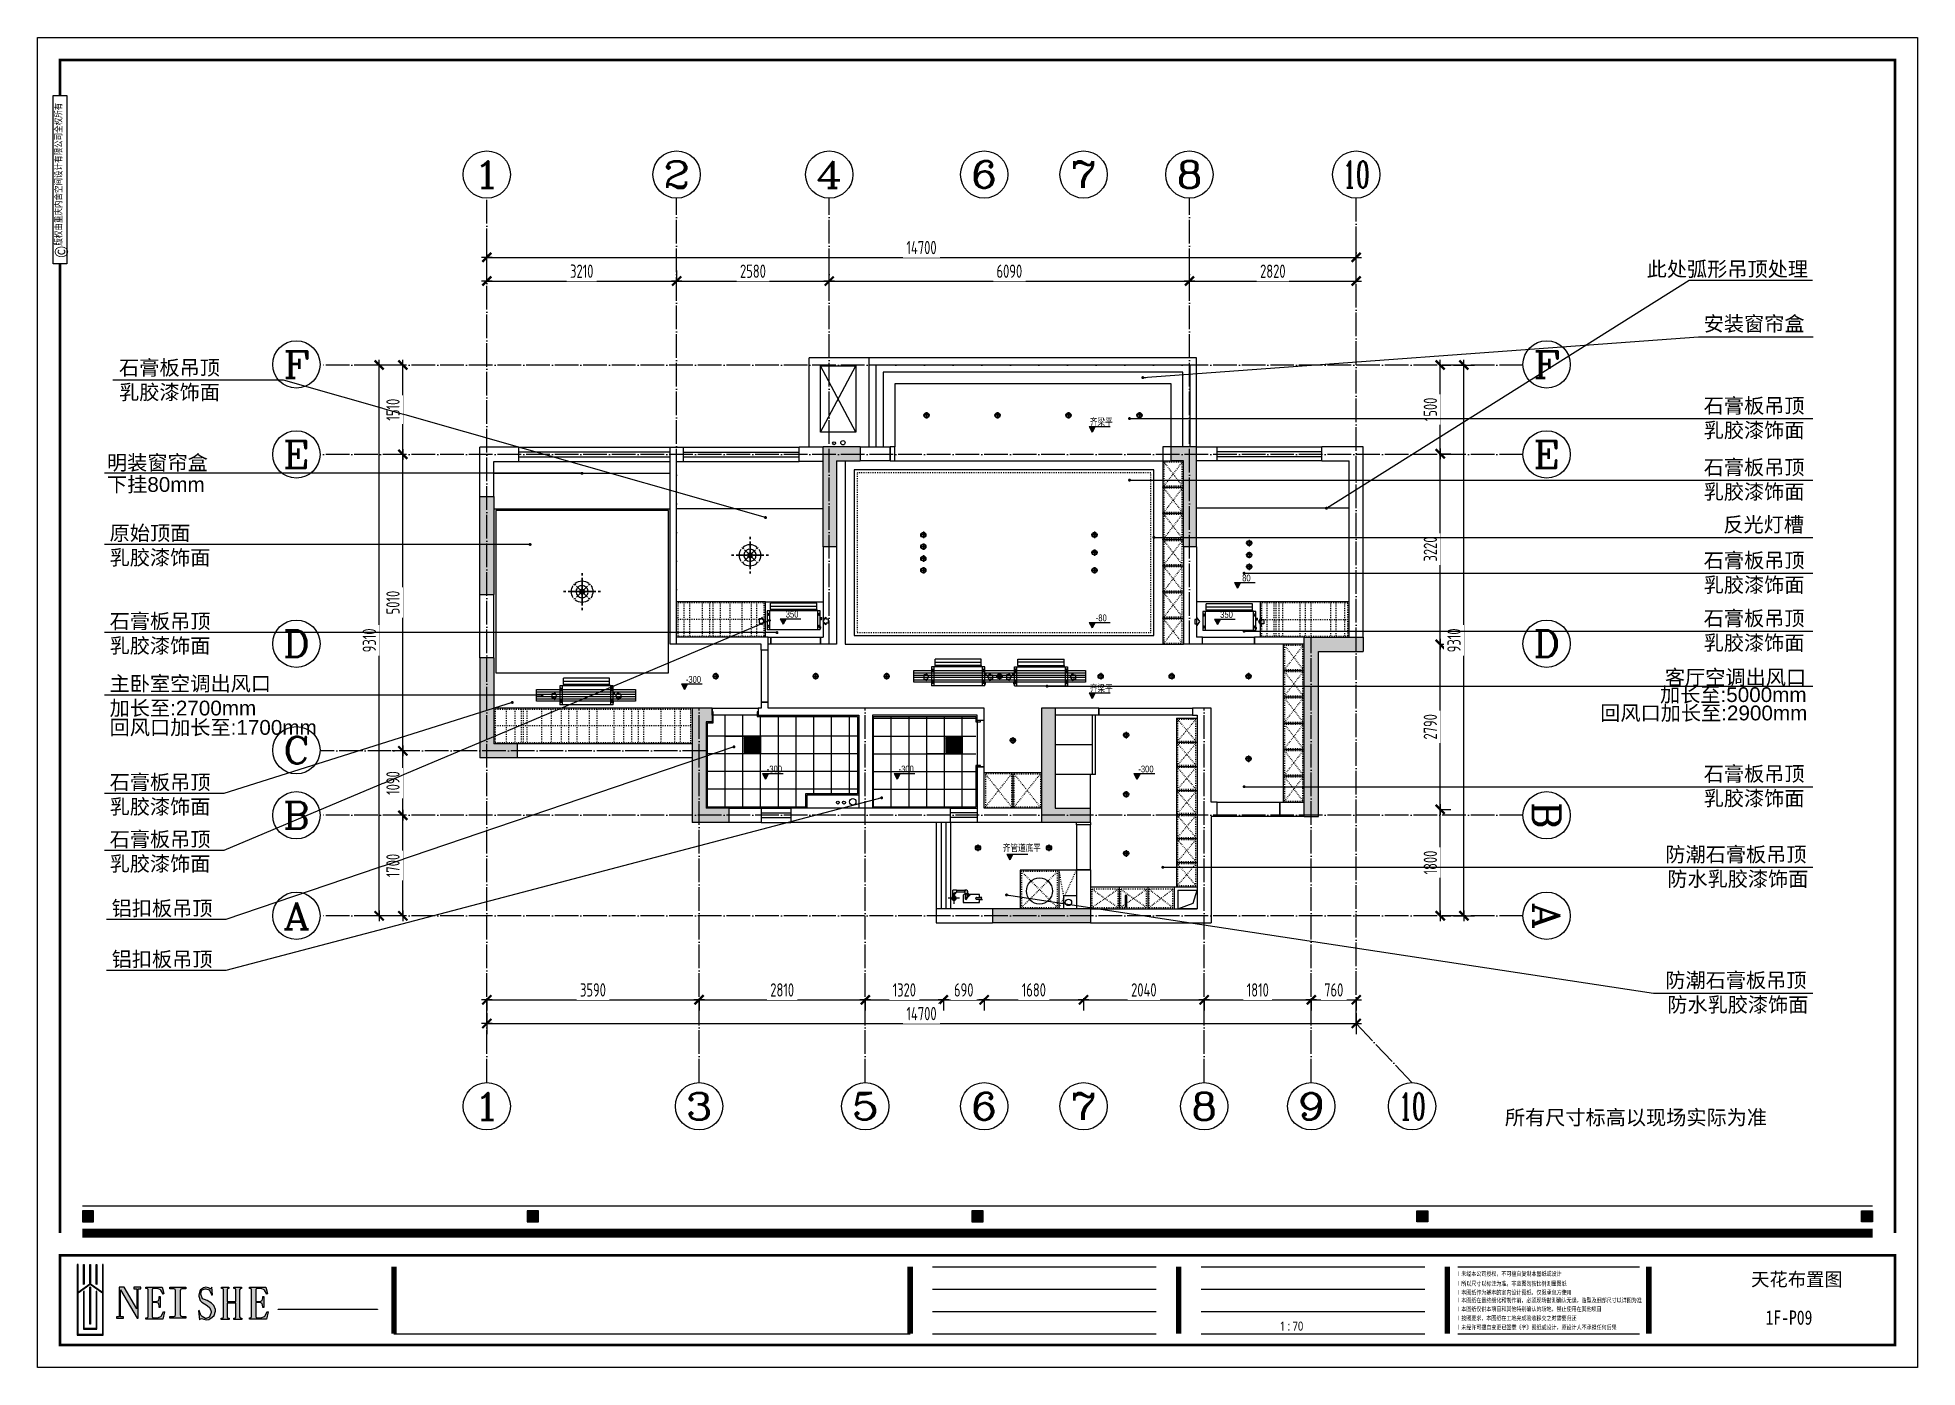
# Model space of a CAD drawing. Header units: inches. Extents: x -50945 to 250244, y -404780 to 18493.
# Drawn here: x 91323 to 123107, y -359828 to -337352 of the extents above; entities that cross this region are included whole.
import ezdxf
from ezdxf.enums import TextEntityAlignment as Align

# ---------------------------------------------------------------- set-up
doc = ezdxf.new("R2010")
doc.units = ezdxf.units.IN
doc.header["$MEASUREMENT"] = 0
doc.linetypes.add('ACAD_ISO03W100', pattern=[30, 12, -18])
doc.linetypes.add('DOTE', pattern=[2.42, 2, -0.2, 0.02, -0.2])
for name, color, linetype in [('0 @ 1 (1)', 7, 'Continuous'), ('15开关布置图-YJ', 2, 'Continuous'), ('AXIS', 1, 'Continuous'), ('AXIS_TEXT', 7, 'Continuous'), ('A图框', 7, 'Continuous'), ('D-ARCHI', 250, 'Continuous'), ('EVH 立面填充', 8, 'Continuous'), ('IBS-003-建筑窗框', 3, 'Continuous'), ('IBS-050-建筑文字标注', 50, 'Continuous'), ('IBS-182-原建筑非承重墙', 150, 'Continuous'), ('IBS-200-原建筑承重墙柱', 200, 'Continuous'), ('IBS-63-原建筑窗', 63, 'Continuous'), ('IDS-030-造型完成面(看线)', 30, 'Continuous'), ('IDS-040-固定高家具', 40, 'Continuous'), ('IFF-31-卫浴洁具', 31, 'Continuous'), ('IFF-51-活动家具', 51, 'Continuous'), ('IRC-022-天花设备', 22, 'Continuous'), ('IRC-2-天花灯具', 2, 'Continuous'), ('IRC-30-天花轮廓线', 30, 'Continuous'), ('外标注', 50, 'Continuous')]:
    doc.layers.add(name, color=color, linetype=linetype)
for name, color, linetype, lineweight in [('墙体', 9, 'Continuous', 25), ('天棚材质标注', 2, 'Continuous', 5), ('门', 65, 'Continuous', 13)]:
    doc.layers.add(name, color=color, linetype=linetype, lineweight=lineweight)
doc.styles.add('-宋体', font='', dxfattribs={"width": 0.8})
doc.styles.add('04.YBC-外标注3.0', font='', dxfattribs={"width": 0.8, "height": 3})
doc.styles.add('05.YBC-内标注2.5', font='', dxfattribs={"width": 0.8, "height": 2.5})
doc.styles.add('_TCH_AXIS', font='COMPLEX', dxfattribs={"bigfont": 'GBCBIG'})
doc.styles.add('COMPLEX', font='COMPLEX')
doc.styles.add('HBA-DIMT', font='ARCHS.SHX', dxfattribs={"width": 0.8})
doc.styles.get("Standard").update_dxf_attribs({"font": 'Arial.ttf'})
doc.styles.add('宋体', font='', dxfattribs={"width": 0.8})
doc.styles.get('-宋体').set_extended_font_data('SimSun')
doc.styles.get('04.YBC-外标注3.0').set_extended_font_data('SimSun')
doc.styles.get('05.YBC-内标注2.5').set_extended_font_data('SimSun')
doc.styles.get('宋体').set_extended_font_data('SimSun')
doc.dimstyles.new('HBA_40', dxfattribs={"dimscale": 50, "dimtxt": 2.5, "dimasz": 0.1, "dimexe": 2, "dimexo": 2.5, "dimgap": 0.6, "dimtad": 1, "dimdec": 0, "dimrnd": 5, "dimzin": 0, "dimtxsty": 'HBA-DIMT', "dimblk": 'HBA_DIMENSION_TICK', "dimblk1": 'HBA_DIMENSION_TICK', "dimblk2": 'HBA_DIMENSION_TICK', "dimcen": 0.125, "dimclrd": 44, "dimclre": 44, "dimclrt": 2, "dimadec": 0, "dimazin": 0, "dimtfac": 1, "dimtdec": 0, "dimtix": 1, "dimtmove": 1, "dimatfit": 3, "dimldrblk": 'HBA_Leader_Dot', "dimfxl": 0, "dimtvp": 1, "dimtfill": 1, "dimtolj": 1, "dimtzin": 0, "dimarcsym": 0})

msp = doc.modelspace()

# ---------------------------------------------------------------- texts
at = {"color": 253, "insert": (120541.39, -358863.85), "char_height": 242.164, "attachment_point": 1, "style": '宋体'}
msp.add_mtext_dynamic_manual_height_columns('1F-P09', width=66.2668, gutter_width=16.21, heights=[0], dxfattribs=at)
at = {"layer": '15开关布置图-YJ', "color": 241}
for s, p in [('此处弧形吊顶处理', (118530.11, -341388.91)), ('安装窗帘盒', (119494.08, -342312.21)), ('石膏板吊顶', (92701.41, -343056.1)), ('乳胶漆饰面', (92701.41, -343470.32)), ('石膏板吊顶', (119494.08, -343698.48)), ('乳胶漆饰面', (119494.08, -344112.7)), ('明装窗帘盒', (92496.64, -344660.87)), ('石膏板吊顶', (119494.08, -344738.76)), ('下挂80mm', (92496.64, -345029.69)), ('乳胶漆饰面', (119494.08, -345152.98)), ('反光灯槽', (119825.61, -345707.3)), ('原始顶面', (92541.18, -345850.66)), ('乳胶漆饰面', (92541.18, -346264.89)), ('石膏板吊顶', (119494.08, -346312.78)), ('乳胶漆饰面', (119494.08, -346727)), ('石膏板吊顶', (92541.18, -347340.21)), ('石膏板吊顶', (119494.08, -347292.11)), ('乳胶漆饰面', (92541.18, -347754.43)), ('乳胶漆饰面', (119494.08, -347706.33)), ('客厅空调出风口', (118838.61, -348287.94)), ('主卧室空调出风口', (92541.18, -348394.83)), ('加长至:5000mm', (118755.05, -348581.91)), ('加长至:2700mm', (92541.18, -348809.05)), ('回风口加长至:2900mm', (117744.3, -348892.06)), ('回风口加长至:1700mm', (92541.18, -349135.91)), ('石膏板吊顶', (92541.18, -350061.54)), ('石膏板吊顶', (119494.08, -349920.49)), ('乳胶漆饰面', (92541.18, -350475.77)), ('乳胶漆饰面', (119494.08, -350334.71)), ('石膏板吊顶', (92541.18, -351025.38)), ('乳胶漆饰面', (92541.18, -351439.6)), ('防潮石膏板吊顶', (118844.71, -351283.05)), ('防水乳胶漆饰面', (118877.72, -351697.28)), ('铝扣板吊顶', (92575.51, -352191.96)), ('铝扣板吊顶', (92575.51, -353053.37)), ('防潮石膏板吊顶', (118844.71, -353408.38)), ('防水乳胶漆饰面', (118877.72, -353822.6))]:
    msp.add_text(s, height=250, dxfattribs=at).set_placement(p)
at = {"layer": '15开关布置图-YJ', "color": 241, "insert": (116132.1, -355478.03), "char_height": 250, "attachment_point": 1}
msp.add_mtext_dynamic_manual_height_columns('{\\fArial Unicode MS|b0|i0|c134|p0;所有尺寸标高以现场实际为准}', width=6146.256, gutter_width=0.5, heights=[0], dxfattribs=at)
at = {"layer": 'A图框', "insert": (120295.43, -358225.93), "char_height": 227.0292, "attachment_point": 1}
msp.add_mtext_dynamic_manual_height_columns('{\\fArial Unicode MS|b0|i0|c134|p0;天花布置图}', width=2770.8358, gutter_width=16.21, heights=[0], dxfattribs=at)
at = {"layer": 'IBS-050-建筑文字标注', "linetype": 'ByBlock', "char_height": 115, "width": 1928.1715, "attachment_point": 5, "style": '-宋体'}
for s, insert in [('{\\fArial Unicode MS|b0|i0|c134|p0;齐梁平}', (109308.22, -343850.62)), ('{\\fArial Unicode MS|b0|i0|c0|p0;80}', (111762.37, -346485.91)), ('{\\fArial Unicode MS|b0|i0|c0|p0;350}', (104080.1, -347097.99)), ('{\\fArial Unicode MS|b0|i0|c0|p0;350}', (111426.14, -347103.56)), ('{\\fArial Unicode MS|b0|i0|c0|p0;-80}', (109308.22, -347160.3)), ('{\\fArial Unicode MS|b0|i0|c0|p0;-300}', (102412.56, -348200.31)), ('{\\fArial Unicode MS|b0|i0|c134|p0;齐梁平}', (109308.22, -348353.63)), ('{\\fArial Unicode MS|b0|i0|c0|p0;-300}', (103781.5, -349714.98)), ('{\\fArial Unicode MS|b0|i0|c0|p0;-300}', (106009.63, -349714.98)), ('{\\fArial Unicode MS|b0|i0|c0|p0;-300}', (110063.82, -349714.98)), ('{\\fArial Unicode MS|b0|i0|c134|p0;齐管道底平}', (107964.91, -351051.78))]:
    msp.add_mtext(s, dxfattribs=dict(at, insert=insert))

# ---------------------------------------------------------------- blocks, each defined once
blk = doc.blocks.new('11')
at = {"layer": 'IBS-182-原建筑非承重墙'}
for p, q in [((140567, -1131), (140516, -1131)), ((140535, -1131), (140528, -1131)), ((140528, -1166), (140567, -1166)), ((140528, -1166), (140567, -1166)), ((140567, -1131), (140535, -1131)), ((140567, -1131), (140535, -1131)), ((140567, -1166), (140535, -1166)), ((140841, -1081), (140567, -1080)), ((140567, -1080), (140567, -1131)), ((140576, -1080), (140567, -1080)), ((140567, -1080), (140567, -1131)), ((140567, -1101), (140567, -1131)), ((140567, -1131), (140615, -1132)), ((140567, -1166), (140567, -1196)), ((140615, -1166), (140567, -1166)), ((140567, -1166), (140567, -1217)), ((140567, -1166), (140567, -1196)), ((140567, -1208), (140567, -1217)), ((140567, -1217), (140770, -1217)), ((140567, -1217), (140587, -1217)), ((140587, -1217), (140775, -1217)), ((140587, -1217), (140740, -1217)), ((140820, -1081), (140588, -1080)), ((140820, -1081), (140588, -1080)), ((140788, -1145), (140728, -1204)), ((140775, -1157), (140728, -1204)), ((140737, -1214), (140728, -1204)), ((140728, -1204), (140737, -1214)), ((140797, -1154), (140737, -1214)), ((140737, -1214), (140775, -1175)), ((140737, -1214), (140775, -1175)), ((140750, -1227), (140737, -1214)), ((140740, -1217), (140750, -1227)), ((140775, -1227), (140750, -1227)), ((140750, -1227), (140770, -1227)), ((140770, -1217), (140770, -1288)), ((140812, -1227), (140770, -1227)), ((140770, -1269), (140770, -1227)), ((140770, -1227), (140770, -1269)), ((140770, -1269), (140770, -1288)), ((140775, -1157), (140788, -1145)), ((140775, -1149), (140775, -1157)), ((140775, -1149), (140775, -1157)), ((140775, -1149), (140775, -1157)), ((140775, -1217), (140775, -1175)), ((140775, -1175), (140775, -1227)), ((140775, -1175), (140775, -1217)), ((140775, -1217), (140775, -1227)), ((140775, -1217), (140775, -1227)), ((140775, -1227), (140809, -1227)), ((140809, -1218), (140810, -1149)), ((140809, -1227), (140810, -1149)), ((140809, -1218), (140820, -1218)), ((140809, -1218), (140809, -1227)), ((140810, -1145), (140810, -1149)), ((140810, -1149), (140810, -1145)), ((140812, -1252), (140812, -1221)), ((140812, -1252), (140812, -1221)), ((140812, -1252), (140812, -1227)), ((140812, -1252), (140812, -1269)), ((140812, -1252), (140955, -1252)), ((140812, -1286), (140812, -1252)), ((140812, -1286), (140812, -1252)), ((140841, -1081), (140820, -1081)), ((140840, -1209), (140841, -1081)), ((140840, -1101), (140841, -1081)), ((140840, -1197), (140840, -1101)), ((140840, -1209), (140840, -1101)), ((140901, -1150), (141093, -1150)), ((140955, -1252), (140953, -1252)), ((140955, -1252), (140953, -1252)), ((140962, -1248), (140955, -1248)), ((140955, -1290), (140955, -1248)), ((140955, -1251), (140955, -1252)), ((140955, -1251), (140955, -1252)), ((140975, -1234), (140975, -1228)), ((140975, -1228), (140980, -1228)), ((140975, -1248), (140975, -1228)), ((140975, -1228), (141018, -1228)), ((140980, -1228), (140975, -1228)), ((140975, -1228), (140975, -1234)), ((140975, -1234), (140975, -1248)), ((140980, -1248), (140975, -1248)), ((140975, -1248), (140980, -1248)), ((140980, -1150), (140980, -1228)), ((140980, -1180), (140980, -1248)), ((140980, -1180), (140980, -1228)), ((140980, -1228), (141014, -1228)), ((140980, -1248), (140980, -1228)), ((140980, -1228), (141018, -1228)), ((140997, -1245), (140997, -1054)), ((141014, -1150), (141014, -1228)), ((141014, -1228), (141014, -1180)), ((141014, -1228), (141014, -1180)), ((141014, -1228), (141018, -1228)), ((141018, -1228), (141014, -1228)), ((141018, -1228), (141014, -1228)), ((141018, -1235), (141018, -1228)), ((141018, -1235), (141018, -1228)), ((141018, -1228), (141018, -1235)), ((141018, -1235), (141018, -1228)), ((141018, -1228), (141018, -1235)), ((141018, -1235), (141018, -1290)), ((140955, -1286), (140803, -1286)), ((140803, -1286), (140812, -1286)), ((140803, -1286), (140812, -1286)), ((140955, -1290), (140982, -1290)), ((140982, -1290), (141018, -1290))]:
    blk.add_line(p, q, dxfattribs=at)
blk.add_circle((140997, -1150), 34.9, dxfattribs=at)
for start, end in [(0, 180), (0, 180), (180, 240.5217), (180, 240.5217), (299.176, 0), (299.176, 0)]:
    blk.add_arc((140997, -1150), 34.9, start, end, dxfattribs=at)
for centre, major_axis, start_param, end_param in [((140553, -1149), (-17.5, -17.5), -1.141223, -0.024085), ((140540, -1140), (-6.72, -6.72), 4.378011, 6.612288), ((140531, -1157), (-6.72, -6.72), 1.236418, 3.470695), ((140588, -1101), (-14.5, 14.5), 5.495149, 7.065946), ((140587, -1196), (-14.5, 14.5), 0.78276, 2.353557), ((140615, -1149), (-12.1, -12.1), 0.78276, 3.924353), ((140791, -1269), (-15, 15), 0.78276, 2.986227), ((140793, -1149), (-12.1, 12.1), 3.924353, 7.065946), ((140793, -1149), (-4.6, -4.6), 1.568158, 4.709751), ((140791, -1269), (-15, 15), 2.986227, 3.924353), ((140820, -1101), (-14.5, -14.5), 2.353557, 3.924353), ((140820, -1197), (-14.5, -14.5), 0.78276, 2.353557), ((140962, -1234), (-9.66, 9.66), 2.353557, 3.924353), ((140997, -1150), (-12.1, 12.1), 4.709751, 10.992936)]:
    blk.add_ellipse(centre, major_axis=major_axis, ratio=1, start_param=start_param, end_param=end_param, dxfattribs=at)
at = {"layer": 'IBS-182-原建筑非承重墙', "extrusion": (0, 0, -1)}
for start_param, end_param in [(5.500425, 7.071221), (5.500425, 7.071221), (3.929629, 5.500425), (3.929629, 5.500425), (7.071221, 8.642018), (7.071221, 8.642018), (2.358832, 3.929629), (2.358832, 3.929629)]:
    blk.add_ellipse((140997, -1150), major_axis=(-12.1, 12.1), ratio=1, start_param=start_param, end_param=end_param, dxfattribs=at)
blk = doc.blocks.new('HBA_DIMENSION_TICK')
at = {"color": 0, "linetype": 'ByBlock'}
for p, q in [((-10, 0), (0, 0)), ((0, 0), (10, 0))]:
    blk.add_line(p, q, dxfattribs=at)
at = {"color": 50, "linetype": 'ByBlock'}
blk.add_solid([(-10, -7), (-7, -10), (7, 10), (10, 7)], dxfattribs=at)
blk = doc.blocks.new('*D872')
at = {"layer": 'Defpoints', "color": 0, "transparency": 16777216}
for p in [(98919, -353360), (102508, -353360), (102508, -353615)]:
    blk.add_point(p, dxfattribs=at)
at = {"layer": '外标注', "color": 44, "lineweight": -2, "transparency": 16777216}
for p, q in [((98919, -353585), (98919, -353795)), ((98928, -353615), (102499, -353615)), ((102508, -353585), (102508, -353795))]:
    blk.add_line(p, q, dxfattribs=at)
at = {"layer": '外标注', "color": 44, "lineweight": -2, "transparency": 16777216, "xscale": 9, "yscale": 9, "zscale": 9, "rotation": 180}
blk.add_blockref('HBA_DIMENSION_TICK', (98919, -353615), dxfattribs=at)
at = {"layer": '外标注', "color": 44, "lineweight": -2, "transparency": 16777216, "xscale": 9, "yscale": 9, "zscale": 9}
blk.add_blockref('HBA_DIMENSION_TICK', (102508, -353615), dxfattribs=at)
at = {"layer": '外标注', "color": 2, "transparency": 16777216, "insert": (100714, -353448), "char_height": 225, "attachment_point": 5, "style": 'HBA-DIMT', "bg_fill": 3, "box_fill_scale": 1.25, "bg_fill_color": 256, "bg_fill_true_color": 13158600, "bg_fill_transparency": 0}
blk.add_mtext('\\A1;3590', dxfattribs=at)
blk = doc.blocks.new('HBA_Leader_Dot')
at = {"color": 0, "linetype": 'ByBlock'}
blk.add_line((-5, 0), (-10, 0), dxfattribs=at)
at = {"color": 0, "linetype": 'ByBlock', "const_width": 5}
blk.add_lwpolyline([(-2.5, 0, 1), (2.5, 0, 1)], format="xyb", close=True, dxfattribs=at)
blk = doc.blocks.new('*D873')
at = {"layer": 'Defpoints', "color": 0, "transparency": 16777216}
for p in [(102508, -353360), (105318, -353360), (105318, -353615)]:
    blk.add_point(p, dxfattribs=at)
at = {"layer": '外标注', "color": 44, "lineweight": -2, "transparency": 16777216}
for p, q in [((102508, -353585), (102508, -353795)), ((102517, -353615), (105309, -353615)), ((105318, -353585), (105318, -353795))]:
    blk.add_line(p, q, dxfattribs=at)
at = {"layer": '外标注', "color": 44, "lineweight": -2, "transparency": 16777216, "xscale": 9, "yscale": 9, "zscale": 9, "rotation": 180}
blk.add_blockref('HBA_DIMENSION_TICK', (102508, -353615), dxfattribs=at)
at = {"layer": '外标注', "color": 44, "lineweight": -2, "transparency": 16777216, "xscale": 9, "yscale": 9, "zscale": 9}
blk.add_blockref('HBA_DIMENSION_TICK', (105318, -353615), dxfattribs=at)
at = {"layer": '外标注', "color": 2, "transparency": 16777216, "insert": (103913, -353448), "char_height": 225, "attachment_point": 5, "style": 'HBA-DIMT', "bg_fill": 3, "box_fill_scale": 1.25, "bg_fill_color": 256, "bg_fill_true_color": 13158600, "bg_fill_transparency": 0}
blk.add_mtext('\\A1;2810', dxfattribs=at)
blk = doc.blocks.new('*D874')
at = {"layer": 'Defpoints', "color": 0, "transparency": 16777216}
for p in [(105318, -353360), (106638, -353360), (106638, -353615)]:
    blk.add_point(p, dxfattribs=at)
at = {"layer": '外标注', "color": 44, "lineweight": -2, "transparency": 16777216}
for p, q in [((105318, -353585), (105318, -353795)), ((105327, -353615), (106629, -353615)), ((106638, -353585), (106638, -353795))]:
    blk.add_line(p, q, dxfattribs=at)
at = {"layer": '外标注', "color": 44, "lineweight": -2, "transparency": 16777216, "xscale": 9, "yscale": 9, "zscale": 9, "rotation": 180}
blk.add_blockref('HBA_DIMENSION_TICK', (105318, -353615), dxfattribs=at)
at = {"layer": '外标注', "color": 44, "lineweight": -2, "transparency": 16777216, "xscale": 9, "yscale": 9, "zscale": 9}
blk.add_blockref('HBA_DIMENSION_TICK', (106638, -353615), dxfattribs=at)
at = {"layer": '外标注', "color": 2, "transparency": 16777216, "insert": (105978, -353448), "char_height": 225, "attachment_point": 5, "style": 'HBA-DIMT', "bg_fill": 3, "box_fill_scale": 1.25, "bg_fill_color": 256, "bg_fill_true_color": 13158600, "bg_fill_transparency": 0}
blk.add_mtext('\\A1;1320', dxfattribs=at)
blk = doc.blocks.new('*D875')
at = {"layer": '外标注', "color": 44, "lineweight": -2, "transparency": 16777216}
for p, q in [((106638, -353585), (106638, -353795)), ((106647, -353615), (107319, -353615)), ((107328, -353585), (107328, -353795))]:
    blk.add_line(p, q, dxfattribs=at)
at = {"layer": '外标注', "color": 44, "lineweight": -2, "transparency": 16777216, "xscale": 9, "yscale": 9, "zscale": 9, "rotation": 180}
blk.add_blockref('HBA_DIMENSION_TICK', (106638, -353615), dxfattribs=at)
at = {"layer": '外标注', "color": 44, "lineweight": -2, "transparency": 16777216, "xscale": 9, "yscale": 9, "zscale": 9}
blk.add_blockref('HBA_DIMENSION_TICK', (107328, -353615), dxfattribs=at)
at = {"layer": '外标注', "color": 2, "transparency": 16777216, "insert": (106983, -353448), "char_height": 225, "attachment_point": 5, "style": 'HBA-DIMT', "bg_fill": 3, "box_fill_scale": 1.25, "bg_fill_color": 256, "bg_fill_true_color": 13158600, "bg_fill_transparency": 0}
blk.add_mtext('\\A1;690', dxfattribs=at)
at = {"layer": 'Defpoints', "color": 0, "transparency": 16777216}
for p in [(106638, -353360), (107328, -353360), (107328, -353615)]:
    blk.add_point(p, dxfattribs=at)
blk = doc.blocks.new('*D876')
at = {"layer": 'Defpoints', "color": 0, "transparency": 16777216}
for p in [(107328, -353360), (109008, -353360), (109008, -353615)]:
    blk.add_point(p, dxfattribs=at)
at = {"layer": '外标注', "color": 44, "lineweight": -2, "transparency": 16777216}
for p, q in [((107328, -353585), (107328, -353795)), ((107337, -353615), (108999, -353615)), ((109008, -353585), (109008, -353795))]:
    blk.add_line(p, q, dxfattribs=at)
at = {"layer": '外标注', "color": 44, "lineweight": -2, "transparency": 16777216, "xscale": 9, "yscale": 9, "zscale": 9, "rotation": 180}
blk.add_blockref('HBA_DIMENSION_TICK', (107328, -353615), dxfattribs=at)
at = {"layer": '外标注', "color": 44, "lineweight": -2, "transparency": 16777216, "xscale": 9, "yscale": 9, "zscale": 9}
blk.add_blockref('HBA_DIMENSION_TICK', (109008, -353615), dxfattribs=at)
at = {"layer": '外标注', "color": 2, "transparency": 16777216, "insert": (108168, -353448), "char_height": 225, "attachment_point": 5, "style": 'HBA-DIMT', "bg_fill": 3, "box_fill_scale": 1.25, "bg_fill_color": 256, "bg_fill_true_color": 13158600, "bg_fill_transparency": 0}
blk.add_mtext('\\A1;1680', dxfattribs=at)
blk = doc.blocks.new('*D877')
at = {"layer": 'Defpoints', "color": 0, "transparency": 16777216}
for p in [(109008, -353360), (111048, -353360), (111048, -353615)]:
    blk.add_point(p, dxfattribs=at)
at = {"layer": '外标注', "color": 44, "lineweight": -2, "transparency": 16777216}
for p, q in [((109008, -353585), (109008, -353795)), ((109017, -353615), (111039, -353615)), ((111048, -353585), (111048, -353795))]:
    blk.add_line(p, q, dxfattribs=at)
at = {"layer": '外标注', "color": 44, "lineweight": -2, "transparency": 16777216, "xscale": 9, "yscale": 9, "zscale": 9, "rotation": 180}
blk.add_blockref('HBA_DIMENSION_TICK', (109008, -353615), dxfattribs=at)
at = {"layer": '外标注', "color": 44, "lineweight": -2, "transparency": 16777216, "xscale": 9, "yscale": 9, "zscale": 9}
blk.add_blockref('HBA_DIMENSION_TICK', (111048, -353615), dxfattribs=at)
at = {"layer": '外标注', "color": 2, "transparency": 16777216, "insert": (110028, -353448), "char_height": 225, "attachment_point": 5, "style": 'HBA-DIMT', "bg_fill": 3, "box_fill_scale": 1.25, "bg_fill_color": 256, "bg_fill_true_color": 13158600, "bg_fill_transparency": 0}
blk.add_mtext('\\A1;2040', dxfattribs=at)
blk = doc.blocks.new('*D878')
at = {"layer": 'Defpoints', "color": 0, "transparency": 16777216}
for p in [(111048, -353360), (112859, -353360), (112859, -353615)]:
    blk.add_point(p, dxfattribs=at)
at = {"layer": '外标注', "color": 44, "lineweight": -2, "transparency": 16777216}
for p, q in [((111048, -353585), (111048, -353795)), ((111057, -353615), (112850, -353615)), ((112859, -353585), (112859, -353795))]:
    blk.add_line(p, q, dxfattribs=at)
at = {"layer": '外标注', "color": 44, "lineweight": -2, "transparency": 16777216, "xscale": 9, "yscale": 9, "zscale": 9, "rotation": 180}
blk.add_blockref('HBA_DIMENSION_TICK', (111048, -353615), dxfattribs=at)
at = {"layer": '外标注', "color": 44, "lineweight": -2, "transparency": 16777216, "xscale": 9, "yscale": 9, "zscale": 9}
blk.add_blockref('HBA_DIMENSION_TICK', (112859, -353615), dxfattribs=at)
at = {"layer": '外标注', "color": 2, "transparency": 16777216, "insert": (111954, -353448), "char_height": 225, "attachment_point": 5, "style": 'HBA-DIMT', "bg_fill": 3, "box_fill_scale": 1.25, "bg_fill_color": 256, "bg_fill_true_color": 13158600, "bg_fill_transparency": 0}
blk.add_mtext('\\A1;1810', dxfattribs=at)
blk = doc.blocks.new('*D879')
at = {"layer": 'Defpoints', "color": 0, "transparency": 16777216}
for p in [(112859, -353360), (113619, -353360), (113619, -353615)]:
    blk.add_point(p, dxfattribs=at)
at = {"layer": '外标注', "color": 44, "lineweight": -2, "transparency": 16777216}
for p, q in [((112859, -353585), (112859, -353795)), ((112868, -353615), (113610, -353615)), ((113619, -353585), (113619, -353795))]:
    blk.add_line(p, q, dxfattribs=at)
at = {"layer": '外标注', "color": 44, "lineweight": -2, "transparency": 16777216, "xscale": 9, "yscale": 9, "zscale": 9, "rotation": 180}
blk.add_blockref('HBA_DIMENSION_TICK', (112859, -353615), dxfattribs=at)
at = {"layer": '外标注', "color": 44, "lineweight": -2, "transparency": 16777216, "xscale": 9, "yscale": 9, "zscale": 9}
blk.add_blockref('HBA_DIMENSION_TICK', (113619, -353615), dxfattribs=at)
at = {"layer": '外标注', "color": 2, "transparency": 16777216, "insert": (113239, -353448), "char_height": 225, "attachment_point": 5, "style": 'HBA-DIMT', "bg_fill": 3, "box_fill_scale": 1.25, "bg_fill_color": 256, "bg_fill_true_color": 13158600, "bg_fill_transparency": 0}
blk.add_mtext('\\A1;760', dxfattribs=at)
blk = doc.blocks.new('*D880')
at = {"layer": 'Defpoints', "color": 0, "transparency": 16777216}
for p in [(98919, -353615), (113619, -353615), (113619, -354015)]:
    blk.add_point(p, dxfattribs=at)
at = {"layer": '外标注', "color": 44, "lineweight": -2, "transparency": 16777216}
for p, q in [((98919, -353840), (98919, -354195)), ((98928, -354015), (113610, -354015)), ((113619, -353840), (113619, -354195))]:
    blk.add_line(p, q, dxfattribs=at)
at = {"layer": '外标注', "color": 44, "lineweight": -2, "transparency": 16777216, "xscale": 9, "yscale": 9, "zscale": 9, "rotation": 180}
blk.add_blockref('HBA_DIMENSION_TICK', (98919, -354015), dxfattribs=at)
at = {"layer": '外标注', "color": 44, "lineweight": -2, "transparency": 16777216, "xscale": 9, "yscale": 9, "zscale": 9}
blk.add_blockref('HBA_DIMENSION_TICK', (113619, -354015), dxfattribs=at)
at = {"layer": '外标注', "color": 2, "transparency": 16777216, "insert": (106269, -353848), "char_height": 225, "attachment_point": 5, "style": 'HBA-DIMT', "bg_fill": 3, "box_fill_scale": 1.25, "bg_fill_color": 256, "bg_fill_true_color": 13158600, "bg_fill_transparency": 0}
blk.add_mtext('\\A1;14700', dxfattribs=at)
blk = doc.blocks.new('*D881')
at = {"layer": 'Defpoints', "color": 0, "transparency": 16777216}
for p in [(114797, -350396), (115039, -350396), (114797, -352195)]:
    blk.add_point(p, dxfattribs=at)
at = {"layer": '外标注', "color": 44, "lineweight": -2, "transparency": 16777216}
for p, q in [((115022, -350396), (115219, -350396)), ((115039, -352186), (115039, -350405)), ((115022, -352195), (115219, -352195))]:
    blk.add_line(p, q, dxfattribs=at)
at = {"layer": '外标注', "color": 44, "lineweight": -2, "transparency": 16777216, "xscale": 9, "yscale": 9, "zscale": 9}
for p, rotation in [((115039, -350396), 90), ((115039, -352195), 270)]:
    blk.add_blockref('HBA_DIMENSION_TICK', p, dxfattribs=dict(at, rotation=rotation))
at = {"layer": '外标注', "color": 2, "transparency": 16777216, "insert": (114872, -351295), "char_height": 225, "attachment_point": 5, "rotation": 90, "style": 'HBA-DIMT', "bg_fill": 3, "box_fill_scale": 1.25, "bg_fill_color": 256, "bg_fill_true_color": 13158600, "bg_fill_transparency": 0}
blk.add_mtext('\\A1;1800', dxfattribs=at)
blk = doc.blocks.new('*D882')
at = {"layer": 'Defpoints', "color": 0, "transparency": 16777216}
for p in [(114797, -347606), (115039, -347606), (114797, -350396)]:
    blk.add_point(p, dxfattribs=at)
at = {"layer": '外标注', "color": 44, "lineweight": -2, "transparency": 16777216}
for p, q in [((115022, -347606), (115219, -347606)), ((115039, -350387), (115039, -347615)), ((115022, -350396), (115219, -350396))]:
    blk.add_line(p, q, dxfattribs=at)
at = {"layer": '外标注', "color": 44, "lineweight": -2, "transparency": 16777216, "xscale": 9, "yscale": 9, "zscale": 9}
for p, rotation in [((115039, -347606), 90), ((115039, -350396), 270)]:
    blk.add_blockref('HBA_DIMENSION_TICK', p, dxfattribs=dict(at, rotation=rotation))
at = {"layer": '外标注', "color": 2, "transparency": 16777216, "insert": (114872, -349001), "char_height": 225, "attachment_point": 5, "rotation": 90, "style": 'HBA-DIMT', "bg_fill": 3, "box_fill_scale": 1.25, "bg_fill_color": 256, "bg_fill_true_color": 13158600, "bg_fill_transparency": 0}
blk.add_mtext('\\A1;2790', dxfattribs=at)
blk = doc.blocks.new('*D883')
at = {"layer": 'Defpoints', "color": 0, "transparency": 16777216}
for p in [(114797, -344386), (115039, -344386), (114797, -347606)]:
    blk.add_point(p, dxfattribs=at)
at = {"layer": '外标注', "color": 44, "lineweight": -2, "transparency": 16777216}
for p, q in [((115022, -344386), (115219, -344386)), ((115039, -347597), (115039, -344395)), ((115022, -347606), (115219, -347606))]:
    blk.add_line(p, q, dxfattribs=at)
at = {"layer": '外标注', "color": 44, "lineweight": -2, "transparency": 16777216, "xscale": 9, "yscale": 9, "zscale": 9}
for p, rotation in [((115039, -344386), 90), ((115039, -347606), 270)]:
    blk.add_blockref('HBA_DIMENSION_TICK', p, dxfattribs=dict(at, rotation=rotation))
at = {"layer": '外标注', "color": 2, "transparency": 16777216, "insert": (114872, -345996), "char_height": 225, "attachment_point": 5, "rotation": 90, "style": 'HBA-DIMT', "bg_fill": 3, "box_fill_scale": 1.25, "bg_fill_color": 256, "bg_fill_true_color": 13158600, "bg_fill_transparency": 0}
blk.add_mtext('\\A1;3220', dxfattribs=at)
blk = doc.blocks.new('*D884')
at = {"layer": 'Defpoints', "color": 0, "transparency": 16777216}
for p in [(114797, -342886), (115039, -342886), (114797, -344386)]:
    blk.add_point(p, dxfattribs=at)
at = {"layer": '外标注', "color": 44, "lineweight": -2, "transparency": 16777216}
for p, q in [((115022, -342886), (115219, -342886)), ((115039, -344377), (115039, -342895)), ((115022, -344386), (115219, -344386))]:
    blk.add_line(p, q, dxfattribs=at)
at = {"layer": '外标注', "color": 44, "lineweight": -2, "transparency": 16777216, "xscale": 9, "yscale": 9, "zscale": 9}
for p, rotation in [((115039, -342886), 90), ((115039, -344386), 270)]:
    blk.add_blockref('HBA_DIMENSION_TICK', p, dxfattribs=dict(at, rotation=rotation))
at = {"layer": '外标注', "color": 2, "transparency": 16777216, "insert": (114872, -343636), "char_height": 225, "attachment_point": 5, "rotation": 90, "style": 'HBA-DIMT', "bg_fill": 3, "box_fill_scale": 1.25, "bg_fill_color": 256, "bg_fill_true_color": 13158600, "bg_fill_transparency": 0}
blk.add_mtext('\\A1;1500', dxfattribs=at)
blk = doc.blocks.new('*D885')
at = {"layer": 'Defpoints', "color": 0, "transparency": 16777216}
for p in [(115039, -342886), (115439, -342886), (115039, -352195)]:
    blk.add_point(p, dxfattribs=at)
at = {"layer": '外标注', "color": 44, "lineweight": -2, "transparency": 16777216}
for p, q in [((115264, -342886), (115619, -342886)), ((115439, -352186), (115439, -342895)), ((115264, -352195), (115619, -352195))]:
    blk.add_line(p, q, dxfattribs=at)
at = {"layer": '外标注', "color": 44, "lineweight": -2, "transparency": 16777216, "xscale": 9, "yscale": 9, "zscale": 9}
for p, rotation in [((115439, -342886), 90), ((115439, -352195), 270)]:
    blk.add_blockref('HBA_DIMENSION_TICK', p, dxfattribs=dict(at, rotation=rotation))
at = {"layer": '外标注', "color": 2, "transparency": 16777216, "insert": (115272, -347540), "char_height": 225, "attachment_point": 5, "rotation": 90, "style": 'HBA-DIMT', "bg_fill": 3, "box_fill_scale": 1.25, "bg_fill_color": 256, "bg_fill_true_color": 13158600, "bg_fill_transparency": 0}
blk.add_mtext('\\A1;9310', dxfattribs=at)
blk = doc.blocks.new('*D886')
at = {"layer": 'Defpoints', "color": 0, "transparency": 16777216}
for p in [(102129, -341466), (98919, -341691), (102129, -341691)]:
    blk.add_point(p, dxfattribs=at)
at = {"layer": '外标注', "color": 44, "lineweight": -2, "transparency": 16777216}
for p, q in [((98919, -341466), (98919, -341286)), ((102129, -341466), (102129, -341286)), ((98928, -341466), (102120, -341466))]:
    blk.add_line(p, q, dxfattribs=at)
at = {"layer": '外标注', "color": 44, "lineweight": -2, "transparency": 16777216, "xscale": 9, "yscale": 9, "zscale": 9, "rotation": 180}
blk.add_blockref('HBA_DIMENSION_TICK', (98919, -341466), dxfattribs=at)
at = {"layer": '外标注', "color": 44, "lineweight": -2, "transparency": 16777216, "xscale": 9, "yscale": 9, "zscale": 9}
blk.add_blockref('HBA_DIMENSION_TICK', (102129, -341466), dxfattribs=at)
at = {"layer": '外标注', "color": 2, "transparency": 16777216, "insert": (100524, -341300), "char_height": 225, "attachment_point": 5, "style": 'HBA-DIMT', "bg_fill": 3, "box_fill_scale": 1.25, "bg_fill_color": 256, "bg_fill_true_color": 13158600, "bg_fill_transparency": 0}
blk.add_mtext('\\A1;3210', dxfattribs=at)
blk = doc.blocks.new('*D887')
at = {"layer": 'Defpoints', "color": 0, "transparency": 16777216}
for p in [(104709, -341466), (102129, -341691), (104709, -341691)]:
    blk.add_point(p, dxfattribs=at)
at = {"layer": '外标注', "color": 44, "lineweight": -2, "transparency": 16777216}
for p, q in [((102129, -341466), (102129, -341286)), ((104709, -341466), (104709, -341286)), ((102138, -341466), (104700, -341466))]:
    blk.add_line(p, q, dxfattribs=at)
at = {"layer": '外标注', "color": 44, "lineweight": -2, "transparency": 16777216, "xscale": 9, "yscale": 9, "zscale": 9, "rotation": 180}
blk.add_blockref('HBA_DIMENSION_TICK', (102129, -341466), dxfattribs=at)
at = {"layer": '外标注', "color": 44, "lineweight": -2, "transparency": 16777216, "xscale": 9, "yscale": 9, "zscale": 9}
blk.add_blockref('HBA_DIMENSION_TICK', (104709, -341466), dxfattribs=at)
at = {"layer": '外标注', "color": 2, "transparency": 16777216, "insert": (103419, -341300), "char_height": 225, "attachment_point": 5, "style": 'HBA-DIMT', "bg_fill": 3, "box_fill_scale": 1.25, "bg_fill_color": 256, "bg_fill_true_color": 13158600, "bg_fill_transparency": 0}
blk.add_mtext('\\A1;2580', dxfattribs=at)
blk = doc.blocks.new('*D888')
at = {"layer": 'Defpoints', "color": 0, "transparency": 16777216}
for p in [(110799, -341466), (104709, -341691), (110799, -341691)]:
    blk.add_point(p, dxfattribs=at)
at = {"layer": '外标注', "color": 44, "lineweight": -2, "transparency": 16777216}
for p, q in [((104709, -341466), (104709, -341286)), ((110799, -341466), (110799, -341286)), ((104718, -341466), (110790, -341466))]:
    blk.add_line(p, q, dxfattribs=at)
at = {"layer": '外标注', "color": 44, "lineweight": -2, "transparency": 16777216, "xscale": 9, "yscale": 9, "zscale": 9, "rotation": 180}
blk.add_blockref('HBA_DIMENSION_TICK', (104709, -341466), dxfattribs=at)
at = {"layer": '外标注', "color": 44, "lineweight": -2, "transparency": 16777216, "xscale": 9, "yscale": 9, "zscale": 9}
blk.add_blockref('HBA_DIMENSION_TICK', (110799, -341466), dxfattribs=at)
at = {"layer": '外标注', "color": 2, "transparency": 16777216, "insert": (107754, -341300), "char_height": 225, "attachment_point": 5, "style": 'HBA-DIMT', "bg_fill": 3, "box_fill_scale": 1.25, "bg_fill_color": 256, "bg_fill_true_color": 13158600, "bg_fill_transparency": 0}
blk.add_mtext('\\A1;6090', dxfattribs=at)
blk = doc.blocks.new('*D889')
at = {"layer": 'Defpoints', "color": 0, "transparency": 16777216}
for p in [(113619, -341466), (110799, -341691), (113619, -341691)]:
    blk.add_point(p, dxfattribs=at)
at = {"layer": '外标注', "color": 44, "lineweight": -2, "transparency": 16777216}
for p, q in [((110799, -341466), (110799, -341286)), ((113619, -341466), (113619, -341286)), ((110808, -341466), (113610, -341466))]:
    blk.add_line(p, q, dxfattribs=at)
at = {"layer": '外标注', "color": 44, "lineweight": -2, "transparency": 16777216, "xscale": 9, "yscale": 9, "zscale": 9, "rotation": 180}
blk.add_blockref('HBA_DIMENSION_TICK', (110799, -341466), dxfattribs=at)
at = {"layer": '外标注', "color": 44, "lineweight": -2, "transparency": 16777216, "xscale": 9, "yscale": 9, "zscale": 9}
blk.add_blockref('HBA_DIMENSION_TICK', (113619, -341466), dxfattribs=at)
at = {"layer": '外标注', "color": 2, "transparency": 16777216, "insert": (112209, -341300), "char_height": 225, "attachment_point": 5, "style": 'HBA-DIMT', "bg_fill": 3, "box_fill_scale": 1.25, "bg_fill_color": 256, "bg_fill_true_color": 13158600, "bg_fill_transparency": 0}
blk.add_mtext('\\A1;2820', dxfattribs=at)
blk = doc.blocks.new('*D890')
at = {"layer": 'Defpoints', "color": 0, "transparency": 16777216}
for p in [(113619, -341066), (98919, -341466), (113619, -341466)]:
    blk.add_point(p, dxfattribs=at)
at = {"layer": '外标注', "color": 44, "lineweight": -2, "transparency": 16777216}
for p, q in [((98919, -341241), (98919, -340886)), ((113619, -341241), (113619, -340886)), ((98928, -341066), (113610, -341066))]:
    blk.add_line(p, q, dxfattribs=at)
at = {"layer": '外标注', "color": 44, "lineweight": -2, "transparency": 16777216, "xscale": 9, "yscale": 9, "zscale": 9, "rotation": 180}
blk.add_blockref('HBA_DIMENSION_TICK', (98919, -341066), dxfattribs=at)
at = {"layer": '外标注', "color": 44, "lineweight": -2, "transparency": 16777216, "xscale": 9, "yscale": 9, "zscale": 9}
blk.add_blockref('HBA_DIMENSION_TICK', (113619, -341066), dxfattribs=at)
at = {"layer": '外标注', "color": 2, "transparency": 16777216, "insert": (106269, -340900), "char_height": 225, "attachment_point": 5, "style": 'HBA-DIMT', "bg_fill": 3, "box_fill_scale": 1.25, "bg_fill_color": 256, "bg_fill_true_color": 13158600, "bg_fill_transparency": 0}
blk.add_mtext('\\A1;14700', dxfattribs=at)
blk = doc.blocks.new('*D891')
at = {"layer": 'Defpoints', "color": 0, "transparency": 16777216}
for p in [(97499, -350496), (97700, -350496), (97700, -352195)]:
    blk.add_point(p, dxfattribs=at)
at = {"layer": '外标注', "color": 44, "lineweight": -2, "transparency": 16777216}
for p, q in [((97499, -350496), (97319, -350496)), ((97499, -352186), (97499, -350505)), ((97499, -352195), (97319, -352195))]:
    blk.add_line(p, q, dxfattribs=at)
at = {"layer": '外标注', "color": 44, "lineweight": -2, "transparency": 16777216, "xscale": 9, "yscale": 9, "zscale": 9}
for p, rotation in [((97499, -350496), 90), ((97499, -352195), 270)]:
    blk.add_blockref('HBA_DIMENSION_TICK', p, dxfattribs=dict(at, rotation=rotation))
at = {"layer": '外标注', "color": 2, "transparency": 16777216, "insert": (97332, -351345), "char_height": 225, "attachment_point": 5, "rotation": 90, "style": 'HBA-DIMT', "bg_fill": 3, "box_fill_scale": 1.25, "bg_fill_color": 256, "bg_fill_true_color": 13158600, "bg_fill_transparency": 0}
blk.add_mtext('\\A1;1700', dxfattribs=at)
blk = doc.blocks.new('*D892')
at = {"layer": 'Defpoints', "color": 0, "transparency": 16777216}
for p in [(97499, -349406), (97700, -349406), (97700, -350496)]:
    blk.add_point(p, dxfattribs=at)
at = {"layer": '外标注', "color": 44, "lineweight": -2, "transparency": 16777216}
for p, q in [((97499, -349406), (97319, -349406)), ((97499, -350487), (97499, -349415)), ((97499, -350496), (97319, -350496))]:
    blk.add_line(p, q, dxfattribs=at)
at = {"layer": '外标注', "color": 44, "lineweight": -2, "transparency": 16777216, "xscale": 9, "yscale": 9, "zscale": 9}
for p, rotation in [((97499, -349406), 90), ((97499, -350496), 270)]:
    blk.add_blockref('HBA_DIMENSION_TICK', p, dxfattribs=dict(at, rotation=rotation))
at = {"layer": '外标注', "color": 2, "transparency": 16777216, "insert": (97332, -349951), "char_height": 225, "attachment_point": 5, "rotation": 90, "style": 'HBA-DIMT', "bg_fill": 3, "box_fill_scale": 1.25, "bg_fill_color": 256, "bg_fill_true_color": 13158600, "bg_fill_transparency": 0}
blk.add_mtext('\\A1;1090', dxfattribs=at)
blk = doc.blocks.new('*D893')
at = {"layer": 'Defpoints', "color": 0, "transparency": 16777216}
for p in [(97499, -344396), (97700, -344396), (97700, -349406)]:
    blk.add_point(p, dxfattribs=at)
at = {"layer": '外标注', "color": 44, "lineweight": -2, "transparency": 16777216}
for p, q in [((97499, -344396), (97319, -344396)), ((97499, -349397), (97499, -344405)), ((97499, -349406), (97319, -349406))]:
    blk.add_line(p, q, dxfattribs=at)
at = {"layer": '外标注', "color": 44, "lineweight": -2, "transparency": 16777216, "xscale": 9, "yscale": 9, "zscale": 9}
for p, rotation in [((97499, -344396), 90), ((97499, -349406), 270)]:
    blk.add_blockref('HBA_DIMENSION_TICK', p, dxfattribs=dict(at, rotation=rotation))
at = {"layer": '外标注', "color": 2, "transparency": 16777216, "insert": (97332, -346901), "char_height": 225, "attachment_point": 5, "rotation": 90, "style": 'HBA-DIMT', "bg_fill": 3, "box_fill_scale": 1.25, "bg_fill_color": 256, "bg_fill_true_color": 13158600, "bg_fill_transparency": 0}
blk.add_mtext('\\A1;5010', dxfattribs=at)
blk = doc.blocks.new('*D894')
at = {"layer": 'Defpoints', "color": 0, "transparency": 16777216}
for p in [(97499, -342886), (97700, -342886), (97700, -344396)]:
    blk.add_point(p, dxfattribs=at)
at = {"layer": '外标注', "color": 44, "lineweight": -2, "transparency": 16777216}
for p, q in [((97499, -342886), (97319, -342886)), ((97499, -344387), (97499, -342895)), ((97499, -344396), (97319, -344396))]:
    blk.add_line(p, q, dxfattribs=at)
at = {"layer": '外标注', "color": 44, "lineweight": -2, "transparency": 16777216, "xscale": 9, "yscale": 9, "zscale": 9}
for p, rotation in [((97499, -342886), 90), ((97499, -344396), 270)]:
    blk.add_blockref('HBA_DIMENSION_TICK', p, dxfattribs=dict(at, rotation=rotation))
at = {"layer": '外标注', "color": 2, "transparency": 16777216, "insert": (97332, -343641), "char_height": 225, "attachment_point": 5, "rotation": 90, "style": 'HBA-DIMT', "bg_fill": 3, "box_fill_scale": 1.25, "bg_fill_color": 256, "bg_fill_true_color": 13158600, "bg_fill_transparency": 0}
blk.add_mtext('\\A1;1510', dxfattribs=at)
blk = doc.blocks.new('*D895')
at = {"layer": 'Defpoints', "color": 0, "transparency": 16777216}
for p in [(97099, -342886), (97499, -342886), (97499, -352195)]:
    blk.add_point(p, dxfattribs=at)
at = {"layer": '外标注', "color": 44, "lineweight": -2, "transparency": 16777216}
for p, q in [((97274, -342886), (96919, -342886)), ((97099, -352186), (97099, -342895)), ((97274, -352195), (96919, -352195))]:
    blk.add_line(p, q, dxfattribs=at)
at = {"layer": '外标注', "color": 44, "lineweight": -2, "transparency": 16777216, "xscale": 9, "yscale": 9, "zscale": 9}
for p, rotation in [((97099, -342886), 90), ((97099, -352195), 270)]:
    blk.add_blockref('HBA_DIMENSION_TICK', p, dxfattribs=dict(at, rotation=rotation))
at = {"layer": '外标注', "color": 2, "transparency": 16777216, "insert": (96932, -347540), "char_height": 225, "attachment_point": 5, "rotation": 90, "style": 'HBA-DIMT', "bg_fill": 3, "box_fill_scale": 1.25, "bg_fill_color": 256, "bg_fill_true_color": 13158600, "bg_fill_transparency": 0}
blk.add_mtext('\\A1;9310', dxfattribs=at)
blk = doc.blocks.new('_AXISO')
blk.add_circle((0, 0), 0.5)
at = {"layer": 'AXIS_TEXT', "style": 'COMPLEX', "width": 1.041667}
blk.add_attdef('A', text='', height=0.56, dxfattribs=at).set_placement((-0.25, -0.28), (0.25, -0.28), align=Align.FIT)
blk = doc.blocks.new('gegwe')
h = blk.add_hatch(color=9)
h.paths.add_polyline_path([(189652, -49616), (189652, -49028), (189629, -49028), (189629, -49617), (189269, -49867), (189269, -49028), (189267, -49028), (189246, -49028), (189246, -51182), (190039, -51182), (190039, -49027), (190014, -49027), (190014, -49865), (190014, -49868)])
h.paths.add_polyline_path([(190014, -49898), (190014, -51161), (189269, -51161), (189269, -49898), (189642, -49636)], flags=16)
h.paths.add_polyline_path([(189641, -49706), (189653, -49716), (189653, -50844), (189629, -50844), (189629, -49716)], flags=0)
h.paths.add_polyline_path([(189825, -49834), (189847, -49852), (189847, -51000), (189439, -51000), (189439, -49849), (189461, -49834), (189461, -50979), (189825, -50979)], flags=0)
h.paths.add_polyline_path([(189439, -49636), (189459, -49620), (189459, -49028), (189439, -49028)], flags=17)
h.paths.add_polyline_path([(189822, -49620), (189847, -49637), (189847, -49027), (189822, -49027)])
at = {"color": 9}
for points in [[(189267, -49028), (189246, -49028), (189246, -51182), (190039, -51182), (190039, -49027), (190014, -49027), (190014, -49865), (190014, -49868)], [(189269, -49867), (189269, -49028), (189267, -49028)], [(189269, -49867), (189629, -49617), (189629, -49028)], [(189439, -49028), (189459, -49028), (189459, -49620), (189439, -49636), (189439, -49028)], [(189629, -49028), (189650, -49028), (189652, -49028), (189652, -49616), (190014, -49868)], [(190014, -49898), (189642, -49636), (189269, -49898)], [(190014, -49898), (190014, -51161), (189269, -51161), (189269, -49898)], [(189439, -49849), (189439, -51000), (189847, -51000), (189847, -49852), (189825, -49834), (189825, -50979), (189461, -50979), (189461, -49834), (189461, -49834), (189439, -49849)], [(189641, -49706), (189653, -49716), (189653, -50844), (189629, -50844), (189629, -49716), (189641, -49706)]]:
    blk.add_lwpolyline(points, dxfattribs=at)
blk.add_lwpolyline([(189822, -49027), (189842, -49027), (189847, -49027), (189847, -49637), (189822, -49620), (189822, -49027)], close=True, dxfattribs=at)
blk = doc.blocks.new('gegeg')
at = {"layer": 'A图框'}
h = blk.add_hatch(color=256, dxfattribs=at)
h.dxf.hatch_style = 1
h.paths.add_polyline_path([(133887, -57733), (134062, -57733), (134062, -57558), (133887, -57558)])
h = blk.add_hatch(color=256, dxfattribs=at)
h.dxf.hatch_style = 1
h.paths.add_polyline_path([(140844, -57733), (141019, -57733), (141019, -57558), (140844, -57558)])
h = blk.add_hatch(color=256, dxfattribs=at)
h.dxf.hatch_style = 1
h.paths.add_polyline_path([(147800, -57733), (147975, -57733), (147975, -57558), (147800, -57558)])
h = blk.add_hatch(color=256, dxfattribs=at)
h.dxf.hatch_style = 1
h.paths.add_polyline_path([(154931, -57558), (154756, -57558), (154756, -57733), (154931, -57733)])
h = blk.add_hatch(color=256, dxfattribs=at)
h.dxf.hatch_style = 1
h.paths.add_polyline_path([(161887, -57558), (161712, -57558), (161712, -57733), (161887, -57733)])
for points in [[(134739, -58777), (134739, -59093), (134540, -58756), (134463, -58756), (134463, -59217), (134420, -59217), (134420, -59237), (134529, -59237), (134529, -59217), (134483, -59217), (134483, -58794), (134745, -59237), (134761, -59237), (134761, -58777), (134804, -58777), (134804, -58756), (134693, -58756), (134693, -58777)], [(134914, -59212), (134909, -59229), (134893, -59235), (134879, -59235), (134879, -59253), (135145, -59253), (135170, -59139), (135158, -59133), (135153, -59151), (135121, -59209), (135116, -59214), (135061, -59235), (135000, -59235), (134986, -59229), (134980, -59212), (134980, -58994), (135047, -58994), (135082, -59011), (135091, -59061), (135091, -59073), (135105, -59073), (135105, -58901), (135091, -58901), (135091, -58919), (135082, -58962), (135047, -58977), (134980, -58977), (134980, -58796), (134986, -58779), (135000, -58774), (135065, -58773), (135114, -58794), (135151, -58861), (135163, -58855), (135137, -58756), (134881, -58756), (134881, -58773), (134893, -58773), (134909, -58779), (134914, -58797)], [(135417, -58811), (135426, -58787), (135445, -58779), (135506, -58779), (135506, -58756), (135256, -58756), (135256, -58779), (135317, -58779), (135338, -58787), (135344, -58810), (135344, -59182), (135339, -59205), (135316, -59213), (135256, -59213), (135256, -59237), (135506, -59237), (135506, -59213), (135446, -59213), (135427, -59206), (135417, -59182)], [(135837, -59038), (135882, -59078), (135903, -59132), (135902, -59152), (135881, -59208), (135872, -59220), (135825, -59243), (135813, -59242), (135761, -59214), (135741, -59189), (135716, -59118), (135702, -59123), (135721, -59263), (135737, -59248), (135751, -59243), (135823, -59263), (135863, -59257), (135916, -59223), (135949, -59199), (135968, -59131), (135971, -59105), (135945, -59040), (135909, -59002), (135837, -58960), (135798, -58947), (135768, -58935), (135738, -58864), (135753, -58809), (135762, -58797), (135809, -58778), (135816, -58777), (135869, -58797), (135880, -58811), (135910, -58880), (135922, -58873), (135912, -58756), (135903, -58771), (135889, -58777), (135860, -58765), (135816, -58756), (135782, -58762), (135736, -58794), (135724, -58813), (135707, -58877), (135707, -58896), (135730, -58964), (135755, -58986)], [(136289, -59003), (136289, -59216), (136284, -59234), (136268, -59240), (136256, -59240), (136256, -59258), (136379, -59258), (136379, -59240), (136367, -59240), (136353, -59234), (136346, -59218), (136346, -58797), (136353, -58780), (136367, -58774), (136377, -58774), (136377, -58756), (136258, -58756), (136258, -58774), (136268, -58774), (136284, -58780), (136289, -58797), (136289, -58975), (136150, -58975), (136150, -58797), (136157, -58780), (136172, -58774), (136180, -58774), (136180, -58756), (136062, -58756), (136062, -58774), (136072, -58774), (136088, -58780), (136093, -58797), (136093, -59216), (136088, -59234), (136072, -59240), (136060, -59240), (136060, -59258), (136183, -59258), (136183, -59240), (136171, -59240), (136157, -59235), (136150, -59217), (136150, -59003)], [(136534, -59212), (136530, -59229), (136514, -59235), (136499, -59235), (136499, -59253), (136765, -59253), (136791, -59139), (136779, -59133), (136774, -59151), (136742, -59209), (136736, -59214), (136681, -59235), (136621, -59235), (136607, -59229), (136600, -59212), (136600, -58994), (136667, -58994), (136702, -59011), (136711, -59061), (136711, -59073), (136725, -59073), (136725, -58901), (136711, -58901), (136711, -58919), (136702, -58962), (136668, -58977), (136600, -58977), (136600, -58796), (136606, -58779), (136620, -58774), (136686, -58773), (136734, -58794), (136771, -58861), (136783, -58855), (136758, -58756), (136502, -58756), (136502, -58773), (136513, -58773), (136530, -58779), (136534, -58797)], [(138503, -59104), (138503, -59096), (136951, -59096), (136951, -59104)]]:
    blk.add_hatch(color=256, dxfattribs=at).paths.add_polyline_path(points)
for p, q in [((133887, -57482), (161887, -57482)), ((147184, -58433), (150684, -58433)), ((151384, -58433), (154884, -58433)), ((155398, -58433), (158242, -58433)), ((147184, -58783), (150684, -58783)), ((151384, -58783), (154884, -58783)), ((147184, -59133), (150684, -59133)), ((151384, -59133), (154884, -59133)), ((138761, -59483), (146834, -59483)), ((147184, -59483), (150684, -59483)), ((151384, -59483), (154884, -59483)), ((155398, -59483), (158242, -59483))]:
    blk.add_line(p, q, dxfattribs=at)
for points in [[(162587, -39218), (162587, -60008), (133187, -60008), (133187, -39218)], [(133431, -40125), (133643, -40125), (133643, -42755), (133431, -42755)], [(134062, -57558), (133887, -57558), (133887, -57733), (134062, -57733)], [(141019, -57558), (140844, -57558), (140844, -57733), (141019, -57733)], [(147975, -57558), (147800, -57558), (147800, -57733), (147975, -57733)], [(154756, -57558), (154931, -57558), (154931, -57733), (154756, -57733)], [(161712, -57558), (161887, -57558), (161887, -57733), (161712, -57733)], [(134739, -58777), (134739, -59093), (134540, -58756), (134463, -58756), (134463, -59217), (134420, -59217), (134420, -59237), (134529, -59237), (134529, -59217), (134483, -59217), (134483, -58794), (134745, -59237), (134761, -59237), (134761, -58777), (134804, -58777), (134804, -58756), (134693, -58756), (134693, -58777), (134739, -58777)], [(135256, -58756), (135506, -58756), (135506, -58779), (135445, -58779), (135426, -58787), (135417, -58811), (135417, -59182), (135427, -59206), (135446, -59213), (135506, -59213), (135506, -59237), (135256, -59237), (135256, -59213), (135316, -59213), (135339, -59205), (135344, -59182), (135344, -58810), (135338, -58787), (135317, -58779), (135256, -58779), (135256, -58756)], [(136951, -59096), (138503, -59096), (138503, -59104), (136951, -59104)]]:
    blk.add_lwpolyline(points, close=True, dxfattribs=at)
for points, const_width in [([(133537, -40125), (133537, -39568), (162237, -39568), (162237, -57908)], 42), ([(133537, -57908), (133537, -42755)], 42), ([(161887, -57908), (133887, -57908)], 140), ([(138761, -58433), (138761, -59483)], 84), ([(146834, -58433), (146834, -59483)], 84), ([(151034, -58433), (151034, -59483)], 84), ([(155234, -58433), (155234, -59483)], 84), ([(158387, -58433), (158387, -59483)], 84)]:
    blk.add_lwpolyline(points, dxfattribs=dict(at, const_width=const_width))
at = {"layer": 'A图框', "const_width": 42}
blk.add_lwpolyline([(133537, -58258), (162237, -58258), (162237, -59658), (133537, -59658)], close=True, dxfattribs=at)
at = {"layer": 'A图框'}
for points in [[(134882, -58756), (135137, -58756), (135163, -58855), (135151, -58861), (135116, -58798), (135112, -58793), (135065, -58773), (135000, -58774), (134986, -58779), (134980, -58796), (134980, -58977), (135047, -58977), (135082, -58962), (135091, -58919), (135091, -58901), (135105, -58901), (135105, -59073), (135091, -59073), (135091, -59061), (135082, -59011), (135047, -58994), (134980, -58994), (134980, -59212), (134986, -59229), (135000, -59235), (135061, -59235), (135116, -59214), (135121, -59209), (135153, -59151), (135158, -59133), (135170, -59139), (135145, -59253), (134879, -59253), (134879, -59235), (134893, -59235), (134909, -59229), (134914, -59212), (134914, -58797), (134909, -58779), (134893, -58773), (134881, -58773), (134881, -58756)], [(135910, -58880), (135922, -58873), (135912, -58756), (135903, -58771), (135889, -58777), (135860, -58765), (135816, -58756), (135782, -58762), (135736, -58794), (135724, -58813), (135707, -58877), (135707, -58896), (135730, -58964), (135755, -58986), (135837, -59038), (135882, -59078), (135903, -59132), (135902, -59152), (135881, -59208), (135872, -59220), (135825, -59243), (135813, -59242), (135761, -59214), (135741, -59189), (135716, -59118), (135702, -59123), (135721, -59263), (135737, -59248), (135751, -59243), (135823, -59263), (135863, -59257), (135916, -59223), (135949, -59199), (135968, -59131), (135971, -59105), (135945, -59040), (135909, -59002), (135837, -58960), (135798, -58947), (135768, -58935), (135738, -58864), (135753, -58809), (135762, -58797), (135809, -58778), (135816, -58777), (135869, -58797), (135880, -58811), (135910, -58880)], [(136258, -58756), (136377, -58756), (136377, -58774), (136367, -58774), (136353, -58780), (136346, -58797), (136346, -59218), (136353, -59234), (136367, -59240), (136379, -59240), (136379, -59258), (136256, -59258), (136256, -59240), (136268, -59240), (136284, -59234), (136289, -59216), (136289, -59003), (136150, -59003), (136150, -59217), (136157, -59235), (136171, -59240), (136183, -59240), (136183, -59258), (136060, -59258), (136060, -59240), (136072, -59240), (136088, -59234), (136093, -59216), (136093, -58797), (136088, -58780), (136072, -58774), (136062, -58774), (136062, -58756), (136180, -58756), (136180, -58774), (136172, -58774), (136157, -58780), (136150, -58797), (136150, -58975), (136289, -58975), (136289, -58797), (136284, -58780), (136268, -58774), (136258, -58774), (136258, -58756)], [(136502, -58756), (136758, -58756), (136783, -58855), (136771, -58861), (136736, -58798), (136732, -58793), (136686, -58773), (136620, -58774), (136606, -58779), (136600, -58796), (136600, -58977), (136668, -58977), (136702, -58962), (136711, -58919), (136711, -58901), (136725, -58901), (136725, -59073), (136711, -59073), (136711, -59061), (136702, -59011), (136667, -58994), (136600, -58994), (136600, -59212), (136607, -59229), (136621, -59235), (136681, -59235), (136736, -59214), (136742, -59209), (136774, -59151), (136779, -59133), (136791, -59139), (136765, -59253), (136499, -59253), (136499, -59235), (136514, -59235), (136530, -59229), (136534, -59212), (136534, -58797), (136530, -58779), (136513, -58773), (136502, -58773), (136502, -58756)]]:
    blk.add_lwpolyline(points, dxfattribs=at)
at = {"layer": '15开关布置图-YJ', "color": 2, "xscale": 0.5119999999988067, "yscale": 0.5119999999988067, "zscale": 0.5119999999988067}
blk.add_blockref('gegwe', (36914, -33299), dxfattribs=at)
at = {"layer": '0 @ 1 (1)', "insert": (152579, -59363), "char_height": 175, "width": 3199.54, "attachment_point": 4, "style": '05.YBC-内标注2.5'}
blk.add_mtext('{\\fMicrosoft YaHei|b0|i0|c134|p34;\\H0.8x; 1 : 70}', dxfattribs=at)
at = {"layer": 'A图框', "rotation": 90, "style": '04.YBC-外标注3.0'}
for s, insert, char_height, width, attachment_point in [('版权由重庆内舍空间设计有限公司全权所有', (133460, -42471), 105, 2420.6, 1), ('©', (133559, -42567), 210, 191.34, 5)]:
    blk.add_mtext(s, dxfattribs=dict(at, insert=insert, char_height=char_height, width=width, attachment_point=attachment_point))
at = {"layer": 'A图框', "char_height": 70, "attachment_point": 1, "style": '04.YBC-外标注3.0'}
for s, width, insert in [('{\\fArial Unicode MS|b0|i0|c134|p0;l 未经本公司授权，不可擅自复制本图纸或设计}', 1842.18, (155405, -58508)), ('{\\fArial Unicode MS|b0|i0|c134|p0;l 所以尺寸以标注为准，非蓝图勿按比例测量图纸}', 1906.2, (155405, -58662)), ('{\\fArial Unicode MS|b0|i0|c134|p0;l 本图纸作为基本的室内设计图纸，仅限承包方使用}', 2550.12, (155405, -58801)), ('{\\fArial Unicode MS|b0|i0|c134|p0;l 本图纸在最终细化和制作前，必须现场勘测确认无误，造型及细部尺寸以详图为准}', 3701.19, (155405, -58923)), ('{\\fArial Unicode MS|b0|i0|c134|p0;l 本图纸仅供本项目和其他特别确认的场地，禁止使用在其他项目}', 3008.74, (155405, -59060)), ('{\\fArial Unicode MS|b0|i0|c134|p0;l 按照要求，本图纸在工地完成验收移交之时需要归还}', 1941.8, (155405, -59203)), ('{\\fArial Unicode MS|b0|i0|c134|p0;l 未经许可擅自变更已签章《字》图纸或设计，原设计人不承担任何后果}', 3026.66, (155405, -59346))]:
    blk.add_mtext_dynamic_manual_height_columns(s, width=width, gutter_width=1, heights=[0], dxfattribs=dict(at, insert=insert))
blk = doc.blocks.new('A$C2C253EB8')
at = {"layer": 'IRC-2-天花灯具', "color": 250}
for p, q in [((0, 55), (110, 55)), ((55, 0), (55, 110))]:
    blk.add_line(p, q, dxfattribs=at)
at = {"layer": 'IRC-2-天花灯具', "color": 2}
blk.add_ellipse((55, 55), major_axis=(44, 0), ratio=1, start_param=1.571461413961594, end_param=7.85464672114118, dxfattribs=at)
at = {"layer": 'IRC-2-天花灯具', "color": 251}
blk.add_ellipse((55, 55), major_axis=(33, 0), ratio=1, start_param=1.570667, end_param=7.853852, dxfattribs=at)
blk = doc.blocks.new('ewrwrewqewer')
at = {"layer": 'IRC-022-天花设备'}
for p, q in [((1808539, 857245), (1808539, 857568)), ((1808539, 857268), (1808539, 857568)), ((1809439, 857568), (1808539, 857568)), ((1808579, 857245), (1808579, 857568)), ((1809399, 857568), (1809399, 857245)), ((1809439, 857568), (1809439, 857245)), ((1809439, 857541), (1809449, 857541)), ((1809449, 857541), (1809449, 857515)), ((1808406, 857418), (1808406, 857453)), ((1808406, 857453), (1808448, 857453)), ((1808406, 857383), (1808406, 857418)), ((1808448, 857383), (1808406, 857383)), ((1808448, 857453), (1808448, 857483)), ((1808448, 857483), (1808490, 857418)), ((1808490, 857418), (1808448, 857353)), ((1808448, 857353), (1808448, 857383)), ((1808552, 857514), (1808539, 857514)), ((1808552, 857501), (1808539, 857501)), ((1808552, 857311), (1808539, 857311)), ((1808552, 857298), (1808539, 857298)), ((1809439, 857245), (1808539, 857245)), ((1808552, 857514), (1808552, 857523)), ((1808552, 857493), (1808552, 857501)), ((1808552, 857320), (1808552, 857311)), ((1808552, 857298), (1808552, 857290)), ((1808566, 857493), (1808566, 857523)), ((1808566, 857320), (1808566, 857290)), ((1808599, 857225), (1808599, 857245)), ((1809379, 857225), (1808599, 857225)), ((1808599, 857225), (1808599, 857118)), ((1809379, 857225), (1809379, 857245)), ((1809379, 857225), (1809379, 857118)), ((1809412, 857493), (1809412, 857523)), ((1809412, 857320), (1809412, 857290)), ((1809426, 857514), (1809426, 857523)), ((1809426, 857514), (1809439, 857514)), ((1809426, 857501), (1809439, 857501)), ((1809426, 857493), (1809426, 857501)), ((1809426, 857320), (1809426, 857311)), ((1809426, 857311), (1809439, 857311)), ((1809426, 857298), (1809439, 857298)), ((1809426, 857298), (1809426, 857290)), ((1809439, 857515), (1809449, 857515)), ((1809439, 857390), (1809459, 857390)), ((1809439, 857385), (1809459, 857385)), ((1809439, 857365), (1809459, 857365)), ((1809439, 857360), (1809459, 857360)), ((1809459, 857390), (1809459, 857360)), ((1809459, 857390), (1809463, 857386)), ((1809459, 857360), (1809463, 857363)), ((1809463, 857386), (1809463, 857363)), ((1809530, 857483), (1809488, 857418)), ((1809488, 857418), (1809530, 857353)), ((1809530, 857453), (1809530, 857483)), ((1809572, 857453), (1809530, 857453)), ((1809530, 857353), (1809530, 857383)), ((1809530, 857383), (1809572, 857383)), ((1809572, 857418), (1809572, 857453)), ((1809572, 857383), (1809572, 857418)), ((1808599, 857169), (1809379, 857169)), ((1809379, 857118), (1808599, 857118))]:
    blk.add_line(p, q, dxfattribs=at)
for centre in [(1808629, 857235), (1808729, 857235), (1808829, 857235), (1808849, 857235), (1808948, 857235), (1809048, 857235), (1809148, 857235), (1809248, 857235), (1809348, 857235)]:
    blk.add_circle(centre, 2.35, dxfattribs=at)
for centre, start, end in [((1808559, 857523), 359.9995, 180), ((1808559, 857493), 180, 0.0316), ((1808559, 857320), 359.9684, 180), ((1808559, 857290), 180, 0.0005), ((1809419, 857523), 0, 180.0005), ((1809419, 857493), 179.9684, 0), ((1809419, 857320), 0, 180.0316), ((1809419, 857290), 179.9995, 0)]:
    blk.add_arc(centre, 6.67, start, end, dxfattribs=at)
blk = doc.blocks.new('A$C61603E42')
at = {"layer": '墙体'}
blk.add_hatch(color=256, dxfattribs=at).paths.add_polyline_path([(85, 0), (171, 157), (0, 157)])
blk.add_line((0, 157), (585, 157), dxfattribs=at)
for points in [[(0, 157), (85, 0)], [(171, 157), (85, 0)]]:
    blk.add_lwpolyline(points, dxfattribs=at)
blk = doc.blocks.new('A$C677541E1')
at = {"linetype": 'Continuous'}
for p, q in [((368, 854), (398, 823)), ((398, 823), (368, 854)), ((428, 793), (580, 642)), ((580, 642), (428, 793)), ((611, 1221), (611, 1145)), ((611, 1145), (611, 1221)), ((611, 1069), (611, 689)), ((611, 689), (611, 1069)), ((642, 642), (793, 793)), ((793, 793), (642, 642)), ((823, 823), (854, 854)), ((854, 854), (823, 823)), ((0, 611), (76, 611)), ((76, 611), (0, 611)), ((153, 611), (532, 611)), ((532, 611), (153, 611)), ((368, 368), (398, 398)), ((398, 398), (368, 368)), ((428, 428), (580, 580)), ((580, 580), (428, 428)), ((611, 532), (611, 153)), ((611, 153), (611, 532)), ((611, 76), (611, 0)), ((611, 0), (611, 76)), ((642, 580), (793, 428)), ((793, 428), (642, 580)), ((689, 611), (1069, 611)), ((1069, 611), (689, 611)), ((823, 398), (854, 368)), ((854, 368), (823, 398)), ((1221, 611), (1145, 611)), ((1145, 611), (1221, 611))]:
    blk.add_line(p, q, dxfattribs=at)
at = {"linetype": 'Continuous', "extrusion": (0, 0, -1)}
for major_axis, start_param, end_param in [((-358, 1), -0.003333, 0.613772), ((349, 78), 4.06277, 4.162216), ((349, 78), 4.06277, 4.162216), ((-358, 0), 0.888621, 2.252972), ((78.3, 0), 0.000513, 6.283698), ((78.3, 1), 3.385592, 4.494095), ((-39.1, 0.4), 3.131185, 9.41437), ((39.1, 0.4), 3.382419, 4.490922), ((-39.1, 0.4), 1.792263, 2.900766), ((-78.3, 1), 1.78909, 2.897593), ((-349, 78), 2.120969, 2.220415), ((-349, 78), 2.120969, 2.220415), ((358, 1), -0.613772, 0.003333), ((358, 1), 2.52782, 3.144925), ((-349, 78), -1.020623, -0.921177), ((-349, 78), -1.020623, -0.921177), ((-358, 0), 4.030214, 5.394564), ((-78.3, 1), -1.352502, -0.243999), ((-39.1, 0.4), -1.349329, -0.240826), ((39.1, 0.4), 0.240826, 1.349329), ((78.3, 1), 0.243999, 1.352502), ((349, 78), 0.921177, 1.020623), ((349, 78), 0.921177, 1.020623), ((-358, 1), 3.13826, 3.755365)]:
    blk.add_ellipse((611, 611), major_axis=major_axis, ratio=1, start_param=start_param, end_param=end_param, dxfattribs=at)
at = {"linetype": 'Continuous'}
for major_axis, start_param, end_param in [((-171, 105), 0.467757, 0.567203), ((-171, 105), 0.467757, 0.567203), ((-144, 140), -0.014456, 0.602649), ((-141, 143), -0.608759, 0.008346), ((-32.1, 30.1), 3.109878, 9.393063), ((-32.1, 30.1), 0.2, 1.308503), ((-14.8, 16.2), 3.186593, 9.469778), ((-31, 31.2), -1.336602, -0.228099), ((-146, 139), -0.825662, -0.726216), ((-146, 139), -0.825662, -0.726216), ((-16.1, 15), -1.374959, -0.266456), ((-143, 142), 4.028499, 5.392849), ((-32.1, 30.1), 3.341592, 4.450095), ((-143, 142), 0.886906, 2.251257), ((-31, 31.2), 1.804991, 2.913494), ((-15.1, 16), 0.25847, 1.366973), ((-16.1, 15), 1.766633, 2.875136), ((-146, 139), 2.315931, 2.415377), ((-146, 139), 2.315931, 2.415377), ((-15.1, 16), 3.400063, 4.508566), ((-141, 143), 2.532833, 3.149938), ((-144, 140), 3.127137, 3.744242), ((-171, 105), 3.609349, 3.708795), ((-171, 105), 3.609349, 3.708795)]:
    blk.add_ellipse((611, 611), major_axis=major_axis, ratio=1, start_param=start_param, end_param=end_param, dxfattribs=at)

# ---------------------------------------------------------------- dimensions: what is measured, and where the dimension line sits
at = {"layer": '外标注'}
for base, p1, p2, picture, middle in [((102128.67, -341466.05), (98918.67, -341690.63), (102128.67, -341690.63), '*D886', (100523.67, -341299.55)), ((102508.37, -353614.62), (98918.67, -353359.58), (102508.37, -353359.58), '*D872', (100713.52, -353448.12))]:
    dim = msp.add_linear_dim(base=base, p1=p1, p2=p2, dimstyle='HBA_40', override={"dimscale": 90, "dimfxl": 200, "dimfxlon": 1}, dxfattribs=at)
    dim.commit()
    dim.dimension.update_dxf_attribs({"geometry": picture, "text_midpoint": middle})
for base, p1, p2, picture, middle in [((97498.67, -350496.29), (97699.83, -352194.62), (97699.83, -350496.29), '*D891', (97332.17, -351345.46)), ((115038.67, -350396.29), (114796.89, -352194.62), (114796.89, -350396.29), '*D881', (114872.17, -351295.46))]:
    dim = msp.add_linear_dim(base=base, p1=p1, p2=p2, angle=270, dimstyle='HBA_40', override={"dimscale": 90, "dimfxl": 200, "dimfxlon": 1}, dxfattribs=at)
    dim.commit()
    dim.dimension.update_dxf_attribs({"geometry": picture, "text_midpoint": middle})

# ---------------------------------------------------------------- hatches: boundary and pattern name
at = {"layer": 'EVH 立面填充'}
h = msp.add_hatch(color=256, dxfattribs=at)
h.dxf.hatch_style = 1
h.paths.add_polyline_path([(104828.67, -344506.29), (105228.67, -344506.29), (105228.67, -344266.29), (104608.67, -344266.29), (104608.67, -345956.29), (104828.67, -345956.29)])
h = msp.add_hatch(color=256, dxfattribs=at)
h.dxf.hatch_style = 1
h.paths.add_polyline_path([(110698.67, -344506.29), (110698.67, -345956.29), (110918.67, -345956.29), (110918.67, -344266.29), (110488.67, -344266.29), (110488.67, -344506.29)])
h = msp.add_hatch(color=256, dxfattribs=at)
h.dxf.hatch_style = 1
h.paths.add_polyline_path([(98798.67, -346766.29), (99038.67, -346766.29), (99038.67, -345106.29), (98798.67, -345106.29)])
h = msp.add_hatch(color=256, dxfattribs=at)
h.dxf.hatch_style = 1
h.paths.add_polyline_path([(112978.67, -347726.29), (113738.67, -347726.29), (113738.67, -347486.29), (112738.67, -347486.29), (112738.67, -350516.29), (112978.67, -350516.29)])
h = msp.add_hatch(color=256, dxfattribs=at)
h.dxf.hatch_style = 1
h.paths.add_polyline_path([(99038.67, -349286.29), (99038.67, -347836.29), (98798.67, -347836.29), (98798.67, -349526.29), (99438.67, -349526.29), (99438.67, -349286.29)])
h = msp.add_hatch(color=256, dxfattribs=at)
h.dxf.hatch_style = 1
h.paths.add_polyline_path([(102388.37, -350616.29), (103008.37, -350616.29), (103008.37, -350376.29), (102628.37, -350376.29), (102628.37, -348916.29), (102728.37, -348916.29), (102728.37, -348686.29), (102388.37, -348686.29)])
h = msp.add_hatch(color=256, dxfattribs=at)
h.dxf.hatch_style = 1
h.paths.add_polyline_path([(109128.37, -350616.29), (109128.37, -350376.29), (108528.37, -350376.29), (108528.37, -348686.29), (108298.37, -348686.29), (108298.37, -350616.29)])
h = msp.add_hatch(color=256, dxfattribs=at)
h.dxf.hatch_style = 1
h.paths.add_polyline_path([(107468.37, -352075.46), (107468.37, -352313.79), (109128.37, -352313.79), (109128.37, -352075.46)])
at = {"layer": 'IRC-2-天花灯具'}
h = msp.add_hatch(dxfattribs=at)
h.set_pattern_fill('ANSI31', color=256, scale=80)
h.set_pattern_definition([(45, (9479.72, -333389.504), (-7.0710678, 7.0710678), [])])
h.paths.add_polyline_path([(103268.37, -349436.29), (103528.37, -349436.29), (103528.37, -349176.29), (103268.37, -349176.29)])
h = msp.add_hatch(dxfattribs=at)
h.set_pattern_fill('ANSI31', color=256, scale=80)
h.set_pattern_definition([(45, (12889.72, -333389.504), (-7.0710678, 7.0710678), [])])
h.paths.add_polyline_path([(106678.37, -349436.29), (106938.37, -349436.29), (106938.37, -349176.29), (106678.37, -349176.29)])

# ---------------------------------------------------------------- linework, layer by layer
for p in [(110348.67, -344949.15), (110348.67, -345392), (110348.67, -345834.86), (110348.67, -346277.72), (110348.67, -346720.58), (110348.67, -347163.43), (112388.67, -348051.29), (112388.67, -348496.29), (112388.67, -348941.29), (112388.67, -349386.29), (112388.67, -349831.29)]:
    msp.add_point(p)
at = {"layer": 'IBS-003-建筑窗框', "color": 251, "ltscale": 10}
for p, q in [((110918.67, -342766.05), (105378.67, -342766.05)), ((105378.67, -342766.05), (105378.67, -344266.29)), ((110918.67, -344266.29), (110918.67, -342766.05)), ((110688.67, -343006.05), (105618.67, -343006.05)), ((105618.67, -343006.05), (105618.67, -344266.29)), ((110488.67, -343206.05), (105818.67, -343206.05)), ((105818.67, -343206.05), (105818.67, -344266.29)), ((110488.67, -344266.29), (110488.67, -343206.05)), ((110688.67, -344266.29), (110688.67, -343006.05)), ((99458.67, -344275.29), (102018.67, -344275.29)), ((99458.67, -344516.29), (102018.67, -344516.29)), ((102238.67, -344276.29), (104198.67, -344276.29)), ((102238.67, -344516.29), (104198.67, -344516.29)), ((111268.67, -344266.29), (113038.67, -344266.29)), ((113038.67, -344506.29), (111268.67, -344506.29)), ((103558.37, -350376.29), (104058.37, -350376.29)), ((106758.37, -350376.29), (107208.37, -350376.29)), ((103558.37, -350616.29), (104058.37, -350616.29)), ((106518.37, -350616.29), (106518.37, -352076.29)), ((107208.37, -350616.29), (106758.37, -350616.29)), ((106758.37, -350616.29), (106758.37, -352076.29))]:
    msp.add_line(p, q, dxfattribs=at)
at = {"layer": 'IBS-182-原建筑非承重墙'}
for p, q in [((104368.67, -344266.29), (104368.67, -342766.05)), ((105378.67, -342766.05), (104368.67, -342766.05)), ((104560.74, -344019.95), (105158.86, -342901.16)), ((105158.86, -344019.95), (104560.74, -342901.16)), ((99458.67, -344275.29), (98798.67, -344275.29)), ((98798.67, -345106.29), (98798.67, -344276.29)), ((99038.67, -345106.29), (99038.67, -344516.29)), ((99038.67, -344516.29), (99458.67, -344516.29)), ((99458.67, -344516.29), (99458.67, -344275.29)), ((102018.67, -344275.29), (102238.67, -344275.29)), ((102018.67, -347606.29), (102018.67, -344276.29)), ((102128.67, -347486.29), (102128.67, -344516.29)), ((102128.67, -344516.29), (102238.67, -344516.29)), ((102238.67, -344275.29), (102238.67, -344516.29)), ((104198.67, -344516.29), (104198.67, -344266.29)), ((104198.67, -344266.29), (104608.67, -344266.29)), ((104608.67, -344516.29), (104198.67, -344516.29)), ((105228.67, -344266.29), (105738.67, -344266.29)), ((105738.67, -344506.29), (105228.67, -344506.29)), ((105738.67, -344506.29), (105738.67, -344266.29)), ((110918.67, -344266.29), (111268.67, -344266.29)), ((111268.67, -344506.29), (110918.67, -344506.29)), ((111268.67, -344506.29), (111268.67, -344266.29)), ((113738.67, -344266.29), (113038.67, -344266.29)), ((113038.67, -344506.29), (113038.67, -344266.29)), ((113038.67, -344506.29), (113498.67, -344506.29)), ((113498.67, -347486.29), (113498.67, -344506.29)), ((113738.67, -347486.29), (113738.67, -344266.29)), ((99038.67, -345316.29), (102018.67, -345316.29)), ((104608.67, -345316.29), (102128.67, -345316.29)), ((104608.67, -345956.29), (104608.67, -347486.29)), ((104828.67, -345956.29), (104828.67, -347606.29)), ((110698.67, -345956.29), (110698.67, -347606.29)), ((110918.67, -345956.29), (110918.67, -347486.29)), ((98798.67, -347836.29), (98798.67, -346766.29)), ((99038.67, -347836.29), (99038.67, -346766.29)), ((103558.67, -347606.29), (102018.67, -347606.29)), ((103678.67, -347486.29), (102128.67, -347486.29)), ((103558.67, -347706.29), (103558.67, -347606.29)), ((103678.67, -347706.29), (103558.67, -347706.29)), ((103678.67, -347706.29), (103678.67, -347486.29)), ((104558.67, -347606.29), (104558.67, -347486.29)), ((104558.67, -347486.29), (104608.67, -347486.29)), ((104828.67, -347606.29), (104558.67, -347606.29)), ((111018.67, -347606.29), (110698.67, -347606.29)), ((111018.67, -347486.29), (110918.67, -347486.29)), ((111018.67, -347606.29), (111018.67, -347486.29)), ((111898.67, -347606.29), (111898.67, -347486.29)), ((112738.67, -347486.29), (111898.67, -347486.29)), ((112738.67, -347606.29), (111898.67, -347606.29)), ((103678.37, -348586.29), (103558.37, -348586.29)), ((103558.37, -348586.29), (103558.37, -348686.29)), ((103678.37, -348686.29), (103678.37, -348586.29)), ((103558.37, -348686.29), (103508.37, -348686.29)), ((103508.37, -348686.29), (103508.37, -348806.29)), ((103508.37, -348806.29), (105208.37, -348806.29)), ((107328.37, -348686.29), (103678.37, -348686.29)), ((105208.37, -348806.29), (105208.37, -350376.29)), ((107208.37, -348806.29), (105438.37, -348806.29)), ((105438.37, -348806.29), (105438.37, -350376.29)), ((107208.37, -348896.29), (107208.37, -348806.29)), ((107328.37, -348896.29), (107208.37, -348896.29)), ((107328.37, -348896.29), (107328.37, -348686.29)), ((109268.37, -348686.29), (108528.37, -348686.29)), ((109268.37, -348806.29), (108528.37, -348806.29)), ((109268.37, -348686.29), (109268.37, -348806.29)), ((111168.37, -348686.29), (110848.37, -348686.29)), ((110848.37, -348686.29), (110848.37, -348806.29)), ((110848.37, -348806.29), (110928.37, -348806.29)), ((110928.37, -348806.29), (110928.37, -352076.29)), ((111168.37, -350276.29), (111168.37, -348686.29)), ((102388.37, -349286.29), (99438.67, -349286.29)), ((102388.37, -349526.29), (99438.67, -349526.29)), ((107328.37, -349676.29), (107208.37, -349676.29)), ((107208.37, -349676.29), (107208.37, -350616.29)), ((107328.37, -350376.29), (107328.37, -349676.29)), ((104328.37, -350156.29), (104328.37, -350376.29)), ((105208.37, -350156.29), (104328.37, -350156.29)), ((103008.37, -350376.29), (103558.37, -350376.29)), ((103558.37, -350376.29), (103558.37, -350616.29)), ((105438.37, -350376.29), (104058.37, -350376.29)), ((104058.37, -350376.29), (104058.37, -350616.29)), ((106758.37, -350376.29), (105438.37, -350376.29)), ((106758.37, -350616.29), (106758.37, -350376.29)), ((108298.37, -350376.29), (107328.37, -350376.29)), ((111268.37, -350276.29), (111168.37, -350276.29)), ((111268.37, -350516.29), (111168.37, -350516.29)), ((111168.37, -350516.29), (111168.37, -352314.62)), ((111268.37, -350516.29), (111268.37, -350276.29)), ((112328.67, -350516.29), (112328.67, -350276.29)), ((112328.67, -350276.29), (112738.67, -350276.29)), ((112738.67, -350516.29), (112328.67, -350516.29)), ((103558.37, -350616.29), (103008.37, -350616.29)), ((106518.37, -350616.29), (104058.37, -350616.29)), ((106758.37, -350616.29), (106518.37, -350616.29)), ((108298.37, -350616.29), (107208.37, -350616.29)), ((108888.37, -350656.29), (108888.37, -350616.29)), ((109128.37, -350656.29), (108888.37, -350656.29)), ((109128.37, -350616.29), (109128.37, -350656.29)), ((109128.37, -351416.29), (108888.37, -351416.29)), ((108888.37, -351416.29), (108888.37, -352076.29)), ((109128.37, -351416.29), (109128.37, -352076.29)), ((110540.13, -351703.3), (110540.13, -352076.29)), ((110540.13, -351703.3), (110928.37, -351703.3)), ((110600.13, -351763.3), (110600.13, -352076.29)), ((110600.13, -351763.3), (110928.37, -351763.3)), ((110861.84, -351983.71), (110928.37, -351763.3)), ((107468.37, -352076.29), (106518.37, -352076.29)), ((106518.37, -352076.29), (106518.37, -352314.62)), ((108668.37, -351856.29), (108668.37, -352076.29)), ((108888.37, -351856.29), (108668.37, -351856.29)), ((109128.37, -352076.29), (110928.37, -352076.29)), ((110600.13, -352076.29), (110861.84, -351983.71)), ((110928.37, -352076.29), (110600.13, -352076.29)), ((106518.37, -352314.62), (107468.37, -352314.62)), ((109128.37, -352314.62), (111168.37, -352314.62))]:
    msp.add_line(p, q, dxfattribs=at)
for points in [[(104560.74, -342901.16), (105158.86, -342901.16), (105158.86, -344019.95), (104560.74, -344019.95)], [(105738.67, -344506.29), (105818.67, -344506.29), (105818.67, -344266.29), (105738.67, -344266.29)], [(110348.67, -344506.29), (110488.67, -344506.29), (110488.67, -344266.29), (110348.67, -344266.29)], [(103678.67, -347486.29), (103718.67, -347486.29), (103718.67, -347606.29), (103678.67, -347606.29)]]:
    msp.add_lwpolyline(points, close=True, dxfattribs=at)
for centre, radius in [((104790.89, -344208.38), 25), ((104939.85, -344199.81), 37.5), ((104854.06, -350281.11), 25), ((104957.4, -350281.11), 25), ((105105.56, -350269.67), 55), ((108752.41, -351967.86), 55)]:
    msp.add_circle(centre, radius, dxfattribs=at)
at = {"layer": 'IBS-200-原建筑承重墙柱', "ltscale": 0.02}
for p, q in [((104608.67, -345956.29), (104608.67, -344266.29)), ((105228.67, -344266.29), (104608.67, -344266.29)), ((104828.67, -344506.29), (104828.67, -345956.29)), ((104828.67, -344506.29), (105228.67, -344506.29)), ((105228.67, -344266.29), (105228.67, -344506.29)), ((110488.67, -344506.29), (110488.67, -344266.29)), ((110918.67, -344266.29), (110488.67, -344266.29)), ((110698.67, -344506.29), (110488.67, -344506.29)), ((110698.67, -345956.29), (110698.67, -344506.29)), ((110918.67, -345956.29), (110918.67, -344266.29)), ((98798.67, -345106.29), (99038.67, -345106.29)), ((98798.67, -346766.29), (98798.67, -345106.29)), ((99038.67, -345106.29), (99038.67, -346766.29)), ((104828.67, -345956.29), (104608.67, -345956.29)), ((110918.67, -345956.29), (110698.67, -345956.29)), ((98798.67, -346766.29), (99038.67, -346766.29)), ((112738.67, -350516.29), (112738.67, -347486.29)), ((112738.67, -347486.29), (113738.67, -347486.29)), ((113738.67, -347486.29), (113738.67, -347726.29)), ((99038.67, -347836.29), (98798.67, -347836.29)), ((98798.67, -347836.29), (98798.67, -349526.29)), ((99038.67, -347836.29), (99038.67, -349286.29)), ((112978.67, -350516.29), (112978.67, -347726.29)), ((112978.67, -347726.29), (113738.67, -347726.29)), ((102728.37, -348686.29), (102388.37, -348686.29)), ((102388.37, -348686.29), (102388.37, -350616.29)), ((102728.37, -348916.29), (102628.37, -348916.29)), ((102628.37, -348916.29), (102628.37, -350376.29)), ((102728.37, -348686.29), (102728.37, -348916.29)), ((108298.37, -348686.29), (108298.37, -350616.29)), ((108528.37, -348686.29), (108298.37, -348686.29)), ((108528.37, -348686.29), (108528.37, -350376.29)), ((99438.67, -349286.29), (99038.67, -349286.29)), ((99438.67, -349526.29), (99438.67, -349286.29)), ((99438.67, -349526.29), (98798.67, -349526.29)), ((103008.37, -350376.29), (102628.37, -350376.29)), ((103008.37, -350376.29), (103008.37, -350616.29)), ((108528.37, -350376.29), (109128.37, -350376.29)), ((109128.37, -350616.29), (109128.37, -350376.29)), ((112738.67, -350516.29), (112978.67, -350516.29)), ((103008.37, -350616.29), (102388.37, -350616.29)), ((109128.37, -350616.29), (108298.37, -350616.29)), ((109128.37, -352076.29), (107468.37, -352076.29)), ((107468.37, -352076.29), (107468.37, -352314.62)), ((109128.37, -352076.29), (109128.37, -352314.62)), ((109128.37, -352314.62), (107468.37, -352314.62))]:
    msp.add_line(p, q, dxfattribs=at)
at = {"layer": 'IBS-63-原建筑窗'}
for p, q in [((110808.67, -342886.05), (105498.67, -342886.05)), ((105498.67, -342886.05), (105498.67, -344266.29)), ((110808.67, -344266.29), (110808.67, -342886.05)), ((99458.67, -344355.29), (102018.67, -344355.29)), ((99458.67, -344436.29), (102018.67, -344436.29)), ((102238.67, -344356.29), (104198.67, -344356.29)), ((102238.67, -344436.29), (104198.67, -344436.29)), ((111268.67, -344346.29), (113038.67, -344346.29)), ((111268.67, -344433.87), (113038.67, -344433.87)), ((103558.37, -350456.29), (104058.37, -350456.29)), ((103558.37, -350536.29), (104058.37, -350536.29)), ((107208.37, -350456.29), (106758.37, -350456.29)), ((107208.37, -350536.29), (106758.37, -350536.29)), ((106598.37, -350616.29), (106598.37, -352076.29)), ((106678.37, -350616.29), (106678.37, -352076.29))]:
    msp.add_line(p, q, dxfattribs=at)
at = {"layer": 'IDS-030-造型完成面(看线)'}
for points in [[(103508.37, -348746.29), (103488.37, -348746.29), (103488.37, -348826.29), (105188.37, -348826.29), (105188.37, -350136.29), (104308.37, -350136.29), (104308.37, -350356.29), (102648.37, -350356.29), (102648.37, -348936.29), (102748.37, -348936.29), (102748.37, -348746.29), (102728.37, -348746.29)], [(107268.37, -349676.29), (107268.37, -349656.29), (107188.37, -349656.29), (107188.37, -350356.29), (105458.37, -350356.29), (105458.37, -348826.29), (107188.37, -348826.29), (107188.37, -348916.29), (107268.37, -348916.29), (107268.37, -348896.29)]]:
    msp.add_lwpolyline(points, dxfattribs=at)
at = {"layer": 'IDS-040-固定高家具'}
for p, q in [((110348.67, -344506.29), (110348.67, -347606.29)), ((110348.67, -344506.29), (110698.67, -344506.29)), ((110348.67, -344949.15), (110698.67, -344949.15)), ((110348.67, -345392), (110698.67, -345392)), ((110348.67, -345834.86), (110698.67, -345834.86)), ((110348.67, -346277.72), (110698.67, -346277.72)), ((110348.67, -346720.58), (110698.67, -346720.58)), ((103628.67, -346886.29), (102128.67, -346886.29)), ((103628.67, -347486.29), (103628.67, -346886.29)), ((113498.67, -346886.29), (111998.67, -346886.29)), ((111998.67, -347486.29), (111998.67, -346886.29)), ((110348.67, -347163.43), (110698.67, -347163.43)), ((110348.67, -347606.29), (110698.67, -347606.29)), ((112388.67, -350276.29), (112388.67, -347606.29)), ((112388.67, -348051.29), (112738.67, -348051.29)), ((112388.67, -348496.29), (112738.67, -348496.29)), ((102388.37, -348686.29), (99038.67, -348686.29)), ((110578.37, -348856.29), (110578.37, -351703.3)), ((110578.37, -348856.29), (110928.37, -348856.29)), ((112388.67, -348941.29), (112738.67, -348941.29)), ((110578.37, -349263.01), (110928.37, -349263.01)), ((112388.67, -349386.29), (112738.67, -349386.29)), ((108298.37, -349776.29), (107328.37, -349776.29)), ((107813.37, -349776.29), (107813.37, -350376.29)), ((110578.37, -349669.72), (110928.37, -349669.72)), ((112388.67, -349831.29), (112738.67, -349831.29)), ((110578.37, -350076.44), (110928.37, -350076.44)), ((110578.37, -350483.15), (110928.37, -350483.15)), ((110578.37, -350889.87), (110928.37, -350889.87)), ((108888.37, -351426.29), (107938.37, -351426.29)), ((107938.37, -351426.29), (107938.37, -352076.29)), ((108588.37, -351426.29), (108588.37, -352076.29)), ((110578.37, -351296.58), (110928.37, -351296.58)), ((109128.37, -351703.3), (110540.13, -351703.3)), ((109611.7, -351703.3), (109611.7, -352076.29)), ((110095.04, -351703.3), (110095.04, -352076.29))]:
    msp.add_line(p, q, dxfattribs=at)
at = {"layer": 'IDS-040-固定高家具', "linetype": 'ACAD_ISO03W100'}
for p, q in [((110368.67, -344929.15), (110678.67, -344526.29)), ((110678.67, -344929.15), (110368.67, -344526.29)), ((110368.67, -345372), (110678.67, -344969.15)), ((110678.67, -345372), (110368.67, -344969.15)), ((110368.67, -345814.86), (110678.67, -345412)), ((110678.67, -345814.86), (110368.67, -345412)), ((110368.67, -346257.72), (110678.67, -345854.86)), ((110678.67, -346257.72), (110368.67, -345854.86)), ((110368.67, -346700.58), (110678.67, -346297.72)), ((110678.67, -346700.58), (110368.67, -346297.72)), ((110368.67, -347143.43), (110678.67, -346740.58)), ((110678.67, -347143.43), (110368.67, -346740.58)), ((102252.09, -346906.29), (102252.09, -347466.29)), ((102347.13, -346906.29), (102347.13, -347466.29)), ((102557.37, -346906.29), (102557.37, -347466.29)), ((102681.21, -346906.29), (102681.21, -347466.29)), ((102738.81, -346906.29), (102738.81, -347466.29)), ((102865.52, -346906.29), (102865.52, -347466.29)), ((103026.8, -346906.29), (103026.8, -347466.29)), ((103231.28, -346906.29), (103231.28, -347466.29)), ((103386.8, -346906.29), (103386.8, -347466.29)), ((103476.08, -346906.29), (103476.08, -347466.29)), ((112107.83, -346906.29), (112107.83, -347466.29)), ((112224.46, -346906.29), (112224.46, -347466.29)), ((112258.16, -346906.29), (112258.16, -347466.29)), ((112312.59, -346906.29), (112312.59, -347466.29)), ((112369.61, -346906.29), (112369.61, -347466.29)), ((112665.1, -346906.29), (112665.1, -347466.29)), ((112753.22, -346906.29), (112753.22, -347466.29)), ((112849.12, -346906.29), (112849.12, -347466.29)), ((113183.49, -346906.29), (113183.49, -347466.29)), ((113271.61, -346906.29), (113271.61, -347466.29)), ((113419.35, -346906.29), (113419.35, -347466.29)), ((103608.67, -347186.29), (102148.67, -347186.29)), ((110368.67, -347586.29), (110678.67, -347183.43)), ((110678.67, -347586.29), (110368.67, -347183.43)), ((112018.67, -347186.29), (113478.67, -347186.29)), ((112408.67, -348031.29), (112718.67, -347626.29)), ((112408.67, -347626.29), (112718.67, -348031.29)), ((112408.67, -348476.29), (112718.67, -348071.29)), ((112408.67, -348071.29), (112718.67, -348476.29)), ((112408.67, -348921.29), (112718.67, -348516.29)), ((112408.67, -348516.29), (112718.67, -348921.29)), ((102368.37, -348986.29), (99058.67, -348986.29)), ((99245.76, -348706.29), (99245.76, -349266.29)), ((99394.5, -348706.29), (99394.5, -349266.29)), ((99498.61, -348706.29), (99498.61, -349266.29)), ((99535.79, -348706.29), (99535.79, -349266.29)), ((99595.29, -348706.29), (99595.29, -349266.29)), ((99840.7, -348706.29), (99840.7, -349266.29)), ((100004.3, -348706.29), (100004.3, -349266.29)), ((100175.35, -348706.29), (100175.35, -349266.29)), ((100301.77, -348706.29), (100301.77, -349266.29)), ((100443.07, -348706.29), (100443.07, -349266.29)), ((100651.29, -348706.29), (100651.29, -349266.29)), ((100777.71, -348706.29), (100777.71, -349266.29)), ((101067.74, -348706.29), (101067.74, -349266.29)), ((101231.35, -348706.29), (101231.35, -349266.29)), ((101365.21, -348706.29), (101365.21, -349266.29)), ((101476.76, -348706.29), (101476.76, -349266.29)), ((101566, -348706.29), (101566, -349266.29)), ((101863.47, -348706.29), (101863.47, -349266.29)), ((102094, -348706.29), (102094, -349266.29)), ((102190.68, -348706.29), (102190.68, -349266.29)), ((110598.37, -349243.01), (110908.37, -348876.29)), ((110908.37, -349243.01), (110598.37, -348876.29)), ((112408.67, -349366.29), (112718.67, -348961.29)), ((112408.67, -348961.29), (112718.67, -349366.29)), ((110598.37, -349649.72), (110908.37, -349283.01)), ((110908.37, -349649.72), (110598.37, -349283.01)), ((112408.67, -349811.29), (112718.67, -349406.29)), ((112408.67, -349406.29), (112718.67, -349811.29)), ((107348.37, -350356.29), (107793.37, -349796.29)), ((107793.37, -350356.29), (107348.37, -349796.29)), ((108278.37, -350356.29), (107833.37, -349796.29)), ((107833.37, -350356.29), (108278.37, -349796.29)), ((110598.37, -350056.44), (110908.37, -349689.72)), ((110908.37, -350056.44), (110598.37, -349689.72)), ((112408.67, -350256.29), (112718.67, -349851.29)), ((112408.67, -349851.29), (112718.67, -350256.29)), ((110598.37, -350463.15), (110908.37, -350096.44)), ((110908.37, -350463.15), (110598.37, -350096.44)), ((110598.37, -350869.87), (110908.37, -350503.15)), ((110908.37, -350869.87), (110598.37, -350503.15)), ((110598.37, -351276.58), (110908.37, -350909.87)), ((110908.37, -351276.58), (110598.37, -350909.87)), ((108568.37, -351446.29), (107958.37, -352056.29)), ((107958.37, -351446.29), (108568.37, -352056.29)), ((108588.37, -351426.29), (108668.37, -351856.29)), ((108590.16, -352076.29), (108888.37, -351426.29)), ((110598.37, -351683.3), (110908.37, -351316.58)), ((110908.37, -351683.3), (110598.37, -351316.58)), ((109148.37, -352056.29), (109591.7, -351746.29)), ((109591.7, -352056.29), (109148.37, -351746.29)), ((109631.7, -352056.29), (110075.04, -351746.29)), ((110075.04, -352056.29), (109631.7, -351746.29)), ((110115.04, -352056.29), (110518.71, -351746.29)), ((110518.71, -352056.29), (110115.04, -351746.29))]:
    msp.add_line(p, q, dxfattribs=at)
for points in [[(110368.67, -344929.15), (110678.67, -344929.15), (110678.67, -344526.29), (110368.67, -344526.29)], [(110368.67, -345372), (110678.67, -345372), (110678.67, -344969.15), (110368.67, -344969.15)], [(110368.67, -345814.86), (110678.67, -345814.86), (110678.67, -345412), (110368.67, -345412)], [(110368.67, -346257.72), (110678.67, -346257.72), (110678.67, -345854.86), (110368.67, -345854.86)], [(110368.67, -346700.58), (110678.67, -346700.58), (110678.67, -346297.72), (110368.67, -346297.72)], [(110368.67, -347143.43), (110678.67, -347143.43), (110678.67, -346740.58), (110368.67, -346740.58)], [(102148.67, -347466.29), (103608.67, -347466.29), (103608.67, -346906.29), (102148.67, -346906.29)], [(112018.67, -347466.29), (113478.67, -347466.29), (113478.67, -346906.29), (112018.67, -346906.29)], [(110368.67, -347586.29), (110678.67, -347586.29), (110678.67, -347183.43), (110368.67, -347183.43)], [(112408.67, -348031.29), (112718.67, -348031.29), (112718.67, -347626.29), (112408.67, -347626.29)], [(112408.67, -348476.29), (112718.67, -348476.29), (112718.67, -348071.29), (112408.67, -348071.29)], [(112408.67, -348921.29), (112718.67, -348921.29), (112718.67, -348516.29), (112408.67, -348516.29)], [(99058.67, -349266.29), (102368.37, -349266.29), (102368.37, -348706.29), (99058.67, -348706.29)], [(110598.37, -349243.01), (110908.37, -349243.01), (110908.37, -348876.29), (110598.37, -348876.29)], [(112408.67, -349366.29), (112718.67, -349366.29), (112718.67, -348961.29), (112408.67, -348961.29)], [(110598.37, -349649.72), (110908.37, -349649.72), (110908.37, -349283.01), (110598.37, -349283.01)], [(112408.67, -349811.29), (112718.67, -349811.29), (112718.67, -349406.29), (112408.67, -349406.29)], [(107348.37, -350356.29), (107793.37, -350356.29), (107793.37, -349796.29), (107348.37, -349796.29)], [(108278.37, -350356.29), (107833.37, -350356.29), (107833.37, -349796.29), (108278.37, -349796.29)], [(110598.37, -350056.44), (110908.37, -350056.44), (110908.37, -349689.72), (110598.37, -349689.72)], [(112408.67, -350256.29), (112718.67, -350256.29), (112718.67, -349851.29), (112408.67, -349851.29)], [(110598.37, -350463.15), (110908.37, -350463.15), (110908.37, -350096.44), (110598.37, -350096.44)], [(110598.37, -350869.87), (110908.37, -350869.87), (110908.37, -350503.15), (110598.37, -350503.15)], [(110598.37, -351276.58), (110908.37, -351276.58), (110908.37, -350909.87), (110598.37, -350909.87)], [(107958.37, -352056.29), (108568.37, -352056.29), (108568.37, -351446.29), (107958.37, -351446.29)], [(110598.37, -351683.3), (110908.37, -351683.3), (110908.37, -351316.58), (110598.37, -351316.58)], [(109148.37, -352056.29), (109591.7, -352056.29), (109591.7, -351746.29), (109148.37, -351746.29)], [(109631.7, -352056.29), (110075.04, -352056.29), (110075.04, -351746.29), (109631.7, -351746.29)], [(110115.04, -352056.29), (110518.71, -352056.29), (110518.71, -351746.29), (110115.04, -351746.29)]]:
    msp.add_lwpolyline(points, close=True, dxfattribs=at)
at = {"layer": 'IDS-040-固定高家具'}
msp.add_circle((108263.37, -351776.29), 220.91, dxfattribs=at)
at = {"layer": 'IFF-31-卫浴洁具', "ltscale": 0.02}
msp.add_lwpolyline([(109742.62, -351851.3), (109714.12, -351851.3), (109714.12, -352041.3), (109742.62, -352041.3)], close=True, dxfattribs=at)
at = {"layer": 'IFF-51-活动家具'}
for p, q in [((109158.37, -349806.29), (109158.37, -348806.29)), ((109208.37, -349806.29), (109208.37, -348806.29)), ((109158.37, -349306.29), (108528.37, -349306.29)), ((109208.37, -349806.29), (108528.37, -349806.29)), ((109128.37, -350376.29), (109128.37, -349806.29))]:
    msp.add_line(p, q, dxfattribs=at)
at = {"layer": 'IRC-022-天花设备'}
for p, q in [((106138.67, -348088.12), (109038.67, -348088.12)), ((106138.67, -348128.12), (109038.67, -348128.12)), ((106138.67, -348164.46), (109038.67, -348164.46)), ((106138.67, -348204.46), (109038.67, -348204.46))]:
    msp.add_line(p, q, dxfattribs=at)
msp.add_lwpolyline([(106138.67, -348046.29), (109038.67, -348046.29), (109038.67, -348246.29), (106138.67, -348246.29)], close=True, dxfattribs=at)
at = {"layer": 'IRC-2-天花灯具'}
for p, q in [((103248.37, -349456.29), (103248.37, -349156.29)), ((106658.37, -349456.29), (106658.37, -349156.29))]:
    msp.add_line(p, q, dxfattribs=at)
at = {"layer": 'IRC-2-天花灯具', "linetype": 'ACAD_ISO03W100'}
msp.add_lwpolyline([(105178.67, -347406.29), (110148.67, -347406.29), (110148.67, -344706.29), (105178.67, -344706.29)], close=True, dxfattribs=at)
at = {"layer": 'IRC-2-天花灯具'}
for points in [[(103548.37, -349156.29), (103548.37, -349456.29), (102948.37, -349456.29), (102948.37, -349156.29)], [(103268.37, -349436.29), (103528.37, -349436.29), (103528.37, -349176.29), (103268.37, -349176.29)], [(106958.37, -349156.29), (106958.37, -349456.29), (106358.37, -349456.29), (106358.37, -349156.29)], [(106678.37, -349436.29), (106938.37, -349436.29), (106938.37, -349176.29), (106678.37, -349176.29)]]:
    msp.add_lwpolyline(points, close=True, dxfattribs=at)
at = {"layer": 'IRC-30-天花轮廓线'}
for p, q in [((104978.67, -344506.29), (104978.67, -347606.29)), ((105738.67, -344506.29), (110348.67, -344506.29)), ((99038.67, -344716.29), (102018.67, -344716.29)), ((113498.67, -345306.29), (110918.67, -345306.29)), ((103628.67, -346886.29), (104608.67, -346886.29)), ((113498.67, -346886.29), (110918.67, -346886.29)), ((104978.67, -347606.29), (110348.67, -347606.29)), ((102948.37, -350356.29), (102948.37, -348806.29)), ((103248.37, -350356.29), (103248.37, -348806.29)), ((103548.37, -350356.29), (103548.37, -348826.29)), ((103848.37, -350356.29), (103848.37, -348826.29)), ((104148.37, -350356.29), (104148.37, -348826.29)), ((104448.37, -350136.29), (104448.37, -348826.29)), ((104748.37, -350136.29), (104748.37, -348826.29)), ((105048.37, -350136.29), (105048.37, -348826.29)), ((105458.37, -348856.29), (107188.37, -348856.29)), ((105758.37, -350356.29), (105758.37, -348826.29)), ((106058.37, -350356.29), (106058.37, -348826.29)), ((106358.37, -349156.29), (106358.37, -348826.29)), ((106658.37, -349156.29), (106658.37, -348826.29)), ((106958.37, -350356.29), (106958.37, -348826.29)), ((105188.37, -349156.29), (102648.37, -349156.29)), ((105458.37, -349156.29), (106358.37, -349156.29)), ((106958.37, -349156.29), (107188.37, -349156.29)), ((105188.37, -349456.29), (102648.37, -349456.29)), ((105458.37, -349456.29), (107188.37, -349456.29)), ((106358.37, -350356.29), (106358.37, -349436.29)), ((106658.37, -350356.29), (106658.37, -349436.29)), ((105188.37, -349756.29), (102648.37, -349756.29)), ((105458.37, -349756.29), (107188.37, -349756.29)), ((105188.37, -350056.29), (102648.37, -350056.29)), ((105458.37, -350056.29), (107188.37, -350056.29))]:
    msp.add_line(p, q, dxfattribs=at)
for points in [[(105128.67, -347456.29), (110198.67, -347456.29), (110198.67, -344656.29), (105128.67, -344656.29)], [(99068.67, -348086.29), (101988.67, -348086.29), (101988.67, -345346.29), (99068.67, -345346.29)]]:
    msp.add_lwpolyline(points, close=True, dxfattribs=at)
at = {"layer": '天棚材质标注', "color": 1}
for p, q in [((99760.31, -348411.35), (101430.81, -348411.35)), ((99760.31, -348451.35), (101430.81, -348451.35)), ((99760.31, -348487.68), (101430.81, -348487.68)), ((99760.31, -348527.68), (101430.81, -348527.68))]:
    msp.add_line(p, q, dxfattribs=at)
msp.add_lwpolyline([(99760.31, -348369.52), (101430.81, -348369.52), (101430.81, -348569.52), (99760.31, -348569.52)], close=True, dxfattribs=at)
at = {"layer": '门', "color": 8, "lineweight": 5}
msp.add_line((109128.37, -351416.29), (108888.37, -351416.29), dxfattribs=at)
for points in [[(103558.37, -348586.29), (103678.67, -348586.29), (103678.67, -347706.29), (103558.37, -347706.29)], [(103718.67, -347486.29), (104558.67, -347486.29), (104558.67, -347606.29), (103718.67, -347606.29)], [(111018.67, -347486.29), (111898.67, -347486.29), (111898.67, -347606.29), (111018.67, -347606.29)], [(103508.37, -348806.29), (102728.37, -348806.29), (102728.37, -348686.29), (103508.37, -348686.29)], [(107208.37, -349676.29), (107328.37, -349676.29), (107328.37, -348896.29), (107208.37, -348896.29)], [(109268.37, -348686.29), (110848.37, -348686.29), (110848.37, -348806.29), (109268.37, -348806.29)], [(111268.37, -350276.29), (112328.67, -350276.29), (112328.67, -350516.29), (111268.37, -350516.29)], [(108888.37, -351416.29), (109128.37, -351416.29), (109128.37, -350656.29), (108888.37, -350656.29)]]:
    msp.add_lwpolyline(points, close=True, dxfattribs=at)

# ---------------------------------------------------------------- block references
at = {"layer": 'AXIS'}
ref = msp.add_blockref('_AXISO', (98918.67, -339666.05), dxfattribs=dict(at, xscale=800, yscale=800, zscale=800))
ref.add_attrib('A', '1', dxfattribs={"layer": 'AXIS_TEXT', "height": 452.55, "style": '_TCH_AXIS', "width": 2.333333}).set_placement((98692.4, -339892.32), (99144.95, -339892.32), align=Align.FIT)
ref = msp.add_blockref('_AXISO', (102128.67, -339666.05), dxfattribs=dict(at, xscale=800, yscale=800, zscale=800))
ref.add_attrib('A', '2', dxfattribs={"layer": 'AXIS_TEXT', "height": 452.55, "style": '_TCH_AXIS', "width": 1.5}).set_placement((101902.4, -339892.32), (102354.95, -339892.32), align=Align.FIT)
ref = msp.add_blockref('_AXISO', (104708.67, -339666.05), dxfattribs=dict(at, xscale=800, yscale=800, zscale=800))
ref.add_attrib('A', '4', dxfattribs={"layer": 'AXIS_TEXT', "height": 452.55, "style": '_TCH_AXIS', "width": 1.3125}).set_placement((104482.4, -339892.32), (104934.95, -339892.32), align=Align.FIT)
ref = msp.add_blockref('_AXISO', (107328.37, -339666.05), dxfattribs=dict(at, xscale=800, yscale=800, zscale=800))
ref.add_attrib('A', '6', dxfattribs={"layer": 'AXIS_TEXT', "height": 452.55, "style": '_TCH_AXIS', "width": 1.5}).set_placement((107102.1, -339892.32), (107554.64, -339892.32), align=Align.FIT)
ref = msp.add_blockref('_AXISO', (109008.37, -339666.05), dxfattribs=dict(at, xscale=800, yscale=800, zscale=800))
ref.add_attrib('A', '7', dxfattribs={"layer": 'AXIS_TEXT', "height": 452.55, "style": '_TCH_AXIS', "width": 1.5}).set_placement((108782.1, -339892.32), (109234.64, -339892.32), align=Align.FIT)
ref = msp.add_blockref('_AXISO', (110798.67, -339666.05), dxfattribs=dict(at, xscale=800, yscale=800, zscale=800))
ref.add_attrib('A', '8', dxfattribs={"layer": 'AXIS_TEXT', "height": 452.55, "style": '_TCH_AXIS', "width": 1.5}).set_placement((110572.4, -339892.32), (111024.95, -339892.32), align=Align.FIT)
ref = msp.add_blockref('_AXISO', (113618.67, -339666.05), dxfattribs=dict(at, xscale=800, yscale=800, zscale=800))
ref.add_attrib('A', '10', dxfattribs={"layer": 'AXIS_TEXT', "height": 452.548, "style": '_TCH_AXIS', "width": 0.724138}).set_placement((113392.4, -339892.32), (113844.95, -339892.32), align=Align.FIT)
ref = msp.add_blockref('_AXISO', (95698.8, -342876.05), dxfattribs=dict(at, xscale=800, yscale=800, zscale=800))
ref.add_attrib('A', 'F', dxfattribs={"layer": 'AXIS_TEXT', "height": 452.55, "style": '_TCH_AXIS', "width": 1.3125}).set_placement((95472.52, -343102.32), (95925.07, -343102.32), align=Align.FIT)
ref = msp.add_blockref('_AXISO', (116838.67, -342876.05), dxfattribs=dict(at, xscale=800, yscale=800, zscale=800))
ref.add_attrib('A', 'F', dxfattribs={"layer": 'AXIS_TEXT', "height": 452.55, "style": '_TCH_AXIS', "width": 1.3125}).set_placement((116612.4, -343102.32), (117064.95, -343102.32), align=Align.FIT)
ref = msp.add_blockref('_AXISO', (95698.67, -344396.29), dxfattribs=dict(at, xscale=800, yscale=800, zscale=800))
ref.add_attrib('A', 'E', dxfattribs={"layer": 'AXIS_TEXT', "height": 452.55, "style": '_TCH_AXIS', "width": 1.3125}).set_placement((95472.4, -344622.56), (95924.95, -344622.56), align=Align.FIT)
ref = msp.add_blockref('_AXISO', (116838.67, -344396.29), dxfattribs=dict(at, xscale=800, yscale=800, zscale=800))
ref.add_attrib('A', 'E', dxfattribs={"layer": 'AXIS_TEXT', "height": 452.55, "style": '_TCH_AXIS', "width": 1.3125}).set_placement((116612.4, -344622.56), (117064.95, -344622.56), align=Align.FIT)
ref = msp.add_blockref('_AXISO', (95698.67, -347596.06), dxfattribs=dict(at, xscale=800, yscale=800, zscale=800))
ref.add_attrib('A', 'D', dxfattribs={"layer": 'AXIS_TEXT', "height": 452.55, "style": '_TCH_AXIS', "width": 1.235294}).set_placement((95472.4, -347822.33), (95924.95, -347822.33), align=Align.FIT)
ref = msp.add_blockref('_AXISO', (116838.67, -347596.06), dxfattribs=dict(at, xscale=800, yscale=800, zscale=800))
ref.add_attrib('A', 'D', dxfattribs={"layer": 'AXIS_TEXT', "height": 452.55, "style": '_TCH_AXIS', "width": 1.235294}).set_placement((116612.4, -347822.33), (117064.95, -347822.33), align=Align.FIT)
ref = msp.add_blockref('_AXISO', (95698.67, -349396.06), dxfattribs=dict(at, xscale=800, yscale=800, zscale=800))
ref.add_attrib('A', 'C', dxfattribs={"layer": 'AXIS_TEXT', "height": 452.55, "style": '_TCH_AXIS', "width": 1.4}).set_placement((95472.4, -349622.33), (95924.95, -349622.33), align=Align.FIT)
ref = msp.add_blockref('_AXISO', (95698.67, -350496.29), dxfattribs=dict(at, xscale=800, yscale=800, zscale=800))
ref.add_attrib('A', 'B', dxfattribs={"layer": 'AXIS_TEXT', "height": 452.55, "style": '_TCH_AXIS', "width": 1.235294}).set_placement((95472.4, -350722.56), (95924.95, -350722.56), align=Align.FIT)
ref = msp.add_blockref('_AXISO', (116838.67, -350496.29), dxfattribs=dict(at, xscale=800, yscale=800, zscale=800, rotation=270))
ref.add_attrib('A', 'B', dxfattribs={"layer": 'AXIS_TEXT', "height": 452.55, "rotation": 270, "style": '_TCH_AXIS', "width": 1.235294}).set_placement((116612.4, -350270.02), (116612.4, -350722.56), align=Align.FIT)
ref = msp.add_blockref('_AXISO', (95698.87, -352194.62), dxfattribs=dict(at, xscale=800, yscale=800, zscale=800))
ref.add_attrib('A', 'A', dxfattribs={"layer": 'AXIS_TEXT', "height": 452.55, "style": '_TCH_AXIS', "width": 1.166667}).set_placement((95472.6, -352420.9), (95925.15, -352420.9), align=Align.FIT)
ref = msp.add_blockref('_AXISO', (116838.67, -352194.62), dxfattribs=dict(at, xscale=800, yscale=800, zscale=800, rotation=270))
ref.add_attrib('A', 'A', dxfattribs={"layer": 'AXIS_TEXT', "height": 452.55, "rotation": 270, "style": '_TCH_AXIS', "width": 1.166667}).set_placement((116612.4, -351968.35), (116612.4, -352420.9), align=Align.FIT)
ref = msp.add_blockref('_AXISO', (98918.67, -355414.62), dxfattribs=dict(at, xscale=800, yscale=800, zscale=800))
ref.add_attrib('A', '1', dxfattribs={"layer": 'AXIS_TEXT', "height": 452.55, "style": '_TCH_AXIS', "width": 2.333333}).set_placement((98692.4, -355640.9), (99144.95, -355640.9), align=Align.FIT)
ref = msp.add_blockref('_AXISO', (102508.37, -355414.62), dxfattribs=dict(at, xscale=800, yscale=800, zscale=800))
ref.add_attrib('A', '3', dxfattribs={"layer": 'AXIS_TEXT', "height": 452.55, "style": '_TCH_AXIS', "width": 1.5}).set_placement((102282.1, -355640.9), (102734.64, -355640.9), align=Align.FIT)
ref = msp.add_blockref('_AXISO', (105318.37, -355414.62), dxfattribs=dict(at, xscale=800, yscale=800, zscale=800))
ref.add_attrib('A', '5', dxfattribs={"layer": 'AXIS_TEXT', "height": 452.55, "style": '_TCH_AXIS', "width": 1.5}).set_placement((105092.1, -355640.9), (105544.64, -355640.9), align=Align.FIT)
ref = msp.add_blockref('_AXISO', (107328.37, -355414.62), dxfattribs=dict(at, xscale=800, yscale=800, zscale=800))
ref.add_attrib('A', '6', dxfattribs={"layer": 'AXIS_TEXT', "height": 452.55, "style": '_TCH_AXIS', "width": 1.5}).set_placement((107102.1, -355640.9), (107554.64, -355640.9), align=Align.FIT)
ref = msp.add_blockref('_AXISO', (109008.37, -355414.62), dxfattribs=dict(at, xscale=800, yscale=800, zscale=800))
ref.add_attrib('A', '7', dxfattribs={"layer": 'AXIS_TEXT', "height": 452.55, "style": '_TCH_AXIS', "width": 1.5}).set_placement((108782.1, -355640.9), (109234.64, -355640.9), align=Align.FIT)
ref = msp.add_blockref('_AXISO', (111048.37, -355414.62), dxfattribs=dict(at, xscale=800, yscale=800, zscale=800))
ref.add_attrib('A', '8', dxfattribs={"layer": 'AXIS_TEXT', "height": 452.55, "style": '_TCH_AXIS', "width": 1.5}).set_placement((110822.1, -355640.9), (111274.64, -355640.9), align=Align.FIT)
ref = msp.add_blockref('_AXISO', (112858.67, -355414.62), dxfattribs=dict(at, xscale=800, yscale=800, zscale=800))
ref.add_attrib('A', '9', dxfattribs={"layer": 'AXIS_TEXT', "height": 452.55, "style": '_TCH_AXIS', "width": 1.5}).set_placement((112632.4, -355640.9), (113084.95, -355640.9), align=Align.FIT)
ref = msp.add_blockref('_AXISO', (114563.34, -355414.62), dxfattribs=dict(at, xscale=800, yscale=800, zscale=800))
ref.add_attrib('A', '10', dxfattribs={"layer": 'AXIS_TEXT', "height": 452.548, "style": '_TCH_AXIS', "width": 0.724138}).set_placement((114337.06, -355640.9), (114789.61, -355640.9), align=Align.FIT)
at = {"layer": 'IBS-050-建筑文字标注', "color": 160, "linetype": 'ByBlock', "xscale": 0.6, "yscale": 0.6, "zscale": 0.6}
for p in [(109104.84, -344020.02), (111558.98, -346655.31), (103876.72, -347267.4), (109104.84, -347329.71), (111222.76, -347272.96), (102209.18, -348369.71), (109104.84, -348523.03), (103578.11, -349884.38), (105806.25, -349884.38), (109860.44, -349884.38), (107712.85, -351250.37)]:
    msp.add_blockref('A$C61603E42', p, dxfattribs=at)
at = {"layer": 'IBS-182-原建筑非承重墙', "rotation": 180}
msp.add_blockref('11', (247814.6, -353049.52), dxfattribs=at)
at = {"layer": 'IRC-022-天花设备', "color": 250, "xscale": -1, "rotation": 180}
for p in [(-1704881.31, 510204.89), (-1697515.9, 510194.85), (-1708385.6, 508939.23)]:
    msp.add_blockref('ewrwrewqewer', p, dxfattribs=at)
at = {"layer": 'IRC-022-天花设备', "xscale": -1, "rotation": 180}
msp.add_blockref('ewrwrewqewer', (-1702100.25, 509260.01), dxfattribs=at)
at = {"layer": 'IRC-022-天花设备', "rotation": 180}
msp.add_blockref('ewrwrewqewer', (1917277.6, 509260.01), dxfattribs=at)
at = {"layer": 'IRC-2-天花灯具', "rotation": 180}
for p in [(106408.67, -343681.17), (107608.67, -343681.17), (108808.67, -343681.17), (110008.67, -343681.17), (106354.94, -345701.29), (109248.67, -345701.29, 0), (106354.94, -345901.29), (106354.94, -346101.29), (109248.67, -346001.29, 0), (111863.93, -345841.13), (111863.93, -346041.13), (106354.94, -346301.29), (109248.67, -346301.29, 0), (111863.93, -346241.13), (107643.67, -348091.29), (109353.52, -348091.29), (110553.52, -348091.29), (111853.52, -348091.29), (107868.37, -349176.29), (109783.37, -349086.29), (111853.52, -349486.29), (109783.37, -350086.29), (107278.37, -350991.29), (108478.37, -350991.29), (109783.37, -351086.29)]:
    msp.add_blockref('A$C2C253EB8', p, dxfattribs=at)
at = {"layer": 'IRC-2-天花灯具', "xscale": 0.509157656016598, "yscale": 0.509157656016598, "zscale": 0.509157656016598}
for p in [(103057.77, -346412.2), (100217.77, -347027.2)]:
    msp.add_blockref('A$C677541E1', p, dxfattribs=at)
at = {"layer": 'IRC-2-天花灯具', "xscale": -1, "rotation": 180}
for p in [(102733.52, -348091.29), (104423.82, -348091.29), (105623.82, -348091.29)]:
    msp.add_blockref('A$C2C253EB8', p, dxfattribs=at)

msp.set_redraw_order([(e.dxf.handle, doc.entitydb.next_handle()) for e in msp.query("TEXT MTEXT ATTDEF DIMENSION ARC_DIMENSION")])  # texts and dimensions are drawn at this point

# ---------------------------------------------------------------- next in the draw order: dimensions: what is measured, and where the dimension line sits
at = {"layer": '外标注'}
for base, p1, p2, picture, middle in [((104708.67, -341466.05), (102128.67, -341690.63), (104708.67, -341690.63), '*D887', (103418.67, -341299.55)), ((105318.37, -353614.62), (102508.37, -353359.58), (105318.37, -353359.58), '*D873', (103913.37, -353448.12))]:
    dim = msp.add_linear_dim(base=base, p1=p1, p2=p2, dimstyle='HBA_40', override={"dimscale": 90, "dimfxl": 200, "dimfxlon": 1}, dxfattribs=at)
    dim.commit()
    dim.dimension.update_dxf_attribs({"geometry": picture, "text_midpoint": middle})
for base, p1, p2, picture, middle in [((115038.67, -347606.29), (114796.89, -350396.29), (114796.89, -347606.29), '*D882', (114872.17, -349001.29)), ((97498.67, -349406.29), (97699.83, -350496.29), (97699.83, -349406.29), '*D892', (97332.17, -349951.29))]:
    dim = msp.add_linear_dim(base=base, p1=p1, p2=p2, angle=270, dimstyle='HBA_40', override={"dimscale": 90, "dimfxl": 200, "dimfxlon": 1}, dxfattribs=at)
    dim.commit()
    dim.dimension.update_dxf_attribs({"geometry": picture, "text_midpoint": middle})

# ---------------------------------------------------------------- next in the draw order: dimensions: what is measured, and where the dimension line sits
for base, p1, p2, picture, middle in [((110798.67, -341466.05), (104708.67, -341690.63), (110798.67, -341690.63), '*D888', (107753.67, -341299.55)), ((106638.37, -353614.62), (105318.37, -353359.58), (106638.37, -353359.58), '*D874', (105978.37, -353448.12))]:
    dim = msp.add_linear_dim(base=base, p1=p1, p2=p2, dimstyle='HBA_40', override={"dimscale": 90, "dimfxl": 200, "dimfxlon": 1}, dxfattribs=at)
    dim.commit()
    dim.dimension.update_dxf_attribs({"geometry": picture, "text_midpoint": middle})
for base, p1, p2, picture, middle in [((97498.67, -344396.29), (97699.83, -349406.29), (97699.83, -344396.29), '*D893', (97332.17, -346901.29)), ((115038.67, -344386.29), (114796.89, -347606.29), (114796.89, -344386.29), '*D883', (114872.17, -345996.29))]:
    dim = msp.add_linear_dim(base=base, p1=p1, p2=p2, angle=270, dimstyle='HBA_40', override={"dimscale": 90, "dimfxl": 200, "dimfxlon": 1}, dxfattribs=at)
    dim.commit()
    dim.dimension.update_dxf_attribs({"geometry": picture, "text_midpoint": middle})

# ---------------------------------------------------------------- next in the draw order: dimensions: what is measured, and where the dimension line sits
for base, p1, p2, picture, middle in [((113618.67, -341466.05), (110798.67, -341690.63), (113618.67, -341690.63), '*D889', (112208.67, -341299.55)), ((107328.37, -353614.62), (106638.37, -353359.58), (107328.37, -353359.58), '*D875', (106983.37, -353448.12))]:
    dim = msp.add_linear_dim(base=base, p1=p1, p2=p2, dimstyle='HBA_40', override={"dimscale": 90, "dimfxl": 200, "dimfxlon": 1}, dxfattribs=at)
    dim.commit()
    dim.dimension.update_dxf_attribs({"geometry": picture, "text_midpoint": middle})
for base, p1, p2, picture, middle in [((97498.67, -342886.05), (97699.83, -344396.29), (97699.83, -342886.05), '*D894', (97332.17, -343641.17)), ((115038.67, -342886.05), (114796.89, -344386.29), (114796.89, -342886.05), '*D884', (114872.17, -343636.17))]:
    dim = msp.add_linear_dim(base=base, p1=p1, p2=p2, angle=270, dimstyle='HBA_40', override={"dimscale": 90, "dimfxl": 200, "dimfxlon": 1}, dxfattribs=at)
    dim.commit()
    dim.dimension.update_dxf_attribs({"geometry": picture, "text_midpoint": middle})

# ---------------------------------------------------------------- next in the draw order: dimensions: what is measured, and where the dimension line sits
for base, p1, p2, picture, middle in [((113618.67, -341066.05), (98918.67, -341466.05), (113618.67, -341466.05), '*D890', (106268.67, -340899.55)), ((109008.37, -353614.62), (107328.37, -353359.58), (109008.37, -353359.58), '*D876', (108168.37, -353448.12))]:
    dim = msp.add_linear_dim(base=base, p1=p1, p2=p2, dimstyle='HBA_40', override={"dimscale": 90, "dimfxl": 200, "dimfxlon": 1}, dxfattribs=at)
    dim.commit()
    dim.dimension.update_dxf_attribs({"geometry": picture, "text_midpoint": middle})
for base, p1, p2, picture, middle in [((97098.67, -342886.05), (97498.67, -352194.62), (97498.67, -342886.05), '*D895', (96932.17, -347540.33)), ((115438.67, -342886.05), (115038.67, -352194.62), (115038.67, -342886.05), '*D885', (115272.17, -347540.33))]:
    dim = msp.add_linear_dim(base=base, p1=p1, p2=p2, angle=90, dimstyle='HBA_40', override={"dimscale": 90, "dimfxl": 200, "dimfxlon": 1}, dxfattribs=at)
    dim.commit()
    dim.dimension.update_dxf_attribs({"geometry": picture, "text_midpoint": middle})

# ---------------------------------------------------------------- next in the draw order: linework, layer by layer
at = {"layer": 'D-ARCHI', "color": 251, "linetype": 'DOTE', "lineweight": 5, "ltscale": 200}
for p, q in [((102128.67, -347606.29), (102128.67, -340066.05)), ((104708.67, -347606.29), (104708.67, -340066.05)), ((110798.67, -347606.29), (110798.67, -340066.05)), ((116438.67, -342886.05), (96111.41, -342886.05)), ((116438.67, -344396.29), (96098.67, -344396.29)), ((102628.37, -349406.29), (96111.41, -349406.29)), ((116438.67, -350496.29), (96111.41, -350496.29)), ((116438.67, -352194.62), (96111.41, -352194.62))]:
    msp.add_line(p, q, dxfattribs=at)

# ---------------------------------------------------------------- next in the draw order: dimensions: what is measured, and where the dimension line sits
at = {"layer": '外标注'}
dim = msp.add_linear_dim(base=(111048.37, -353614.62), p1=(109008.37, -353359.58), p2=(111048.37, -353359.58), dimstyle='HBA_40', override={"dimscale": 90, "dimfxl": 200, "dimfxlon": 1}, dxfattribs=at)
dim.commit()
dim.dimension.update_dxf_attribs({"geometry": '*D877', "text_midpoint": (110028.37, -353448.12)})

# ---------------------------------------------------------------- next in the draw order: leaders
at = {"layer": 'IRC-30-天花轮廓线'}
msp.add_leader([(103631.08, -345463.69), (95479.33, -343143.32), (92596.85, -343143.32)], dimstyle='HBA_40', override={"dimgap": 0.6, "dimtad": 0}, dxfattribs=at)
at = {"layer": '天棚材质标注', "color": 6}
for points in [[(113115.82, -345306.29), (119250.24, -341450.19), (121336.1, -341450.19)], [(110010.4, -343098), (119404.69, -342407.48), (121344.46, -342407.48)], [(109785.79, -343790.71), (121341.71, -343790.71)], [(100528.67, -344716.29), (92456.06, -344716.29)], [(109785.79, -344830.99), (121341.71, -344830.99)], [(110198.67, -345799.53), (121341.71, -345799.53)], [(99651.19, -345919.29), (92456.06, -345919.29)], [(111722.98, -346405.01), (121341.71, -346405.01)], [(103697.61, -347201.41), (94473.23, -351092.51), (92456.06, -351092.51)], [(103825.54, -347408.84), (92456.06, -347408.84)], [(111722.98, -347384.34), (121341.71, -347384.34)], [(108391.57, -348314.24), (121341.71, -348314.24)], [(99853.01, -348463.46), (92456.06, -348463.46)], [(99349.05, -348589), (94473.23, -350128.68), (92456.06, -350128.68)], [(103097.9, -349339.65), (94507.56, -352259.09), (92490.39, -352259.09)], [(105595.2, -350201.06), (94507.56, -353120.5), (92490.39, -353120.5)], [(111722.98, -350012.72), (121341.71, -350012.72)], [(110349.26, -351375.28), (121341.71, -351375.28)]]:
    msp.add_leader(points, dimstyle='HBA_40', override={"dimgap": 0.6, "dimtad": 0}, dxfattribs=at)

# ---------------------------------------------------------------- next in the draw order: dimensions: what is measured, and where the dimension line sits
at = {"layer": '外标注'}
dim = msp.add_linear_dim(base=(112858.67, -353614.62), p1=(111048.37, -353359.58), p2=(112858.67, -353359.58), dimstyle='HBA_40', override={"dimscale": 90, "dimfxl": 200, "dimfxlon": 1}, dxfattribs=at)
dim.commit()
dim.dimension.update_dxf_attribs({"geometry": '*D878', "text_midpoint": (111953.52, -353448.12)})

# ---------------------------------------------------------------- next in the draw order: dimensions: what is measured, and where the dimension line sits
dim = msp.add_linear_dim(base=(113618.67, -353614.62), p1=(112858.67, -353359.58), p2=(113618.67, -353359.58), dimstyle='HBA_40', override={"dimscale": 90, "dimfxl": 200, "dimfxlon": 1}, dxfattribs=at)
dim.commit()
dim.dimension.update_dxf_attribs({"geometry": '*D879', "text_midpoint": (113238.67, -353448.12)})

# ---------------------------------------------------------------- next in the draw order: dimensions: what is measured, and where the dimension line sits
dim = msp.add_linear_dim(base=(113618.67, -354014.62), p1=(98918.67, -353614.62), p2=(113618.67, -353614.62), dimstyle='HBA_40', override={"dimscale": 90, "dimfxl": 200, "dimfxlon": 1}, dxfattribs=at)
dim.commit()
dim.dimension.update_dxf_attribs({"geometry": '*D880', "text_midpoint": (106268.67, -353848.12)})

# ---------------------------------------------------------------- next in the draw order: linework, layer by layer
at = {"layer": 'D-ARCHI', "color": 251, "linetype": 'DOTE', "lineweight": 5, "ltscale": 200}
for p, q in [((98918.67, -355014.62), (98918.67, -340066.05)), ((113618.67, -354014.62), (113618.67, -340066.05)), ((112858.67, -355014.62), (112858.67, -347486.29)), ((102508.37, -355014.62), (102508.37, -348686.29)), ((105318.37, -355014.62), (105318.37, -348686.29)), ((111048.37, -355014.62), (111048.37, -348686.29)), ((113618.67, -354017.12), (114563.34, -355014.62))]:
    msp.add_line(p, q, dxfattribs=at)

# ---------------------------------------------------------------- next in the draw order: block references
at = {"layer": '15开关布置图-YJ', "color": 2, "xscale": 1.081091401797356, "yscale": 1.081091401797356, "zscale": 1.081091401797356}
msp.add_blockref('gegeg', (-52664.31, -294954.08), dxfattribs=at)

# ---------------------------------------------------------------- next in the draw order: leaders
at = {"layer": '天棚材质标注', "color": 6}
msp.add_leader([(107706.6, -351842.5), (118645.54, -353500.61), (121341.71, -353500.61)], dimstyle='HBA_40', override={"dimgap": 0.6, "dimtad": 0}, dxfattribs=at)

doc.saveas('drawing.dxf')
